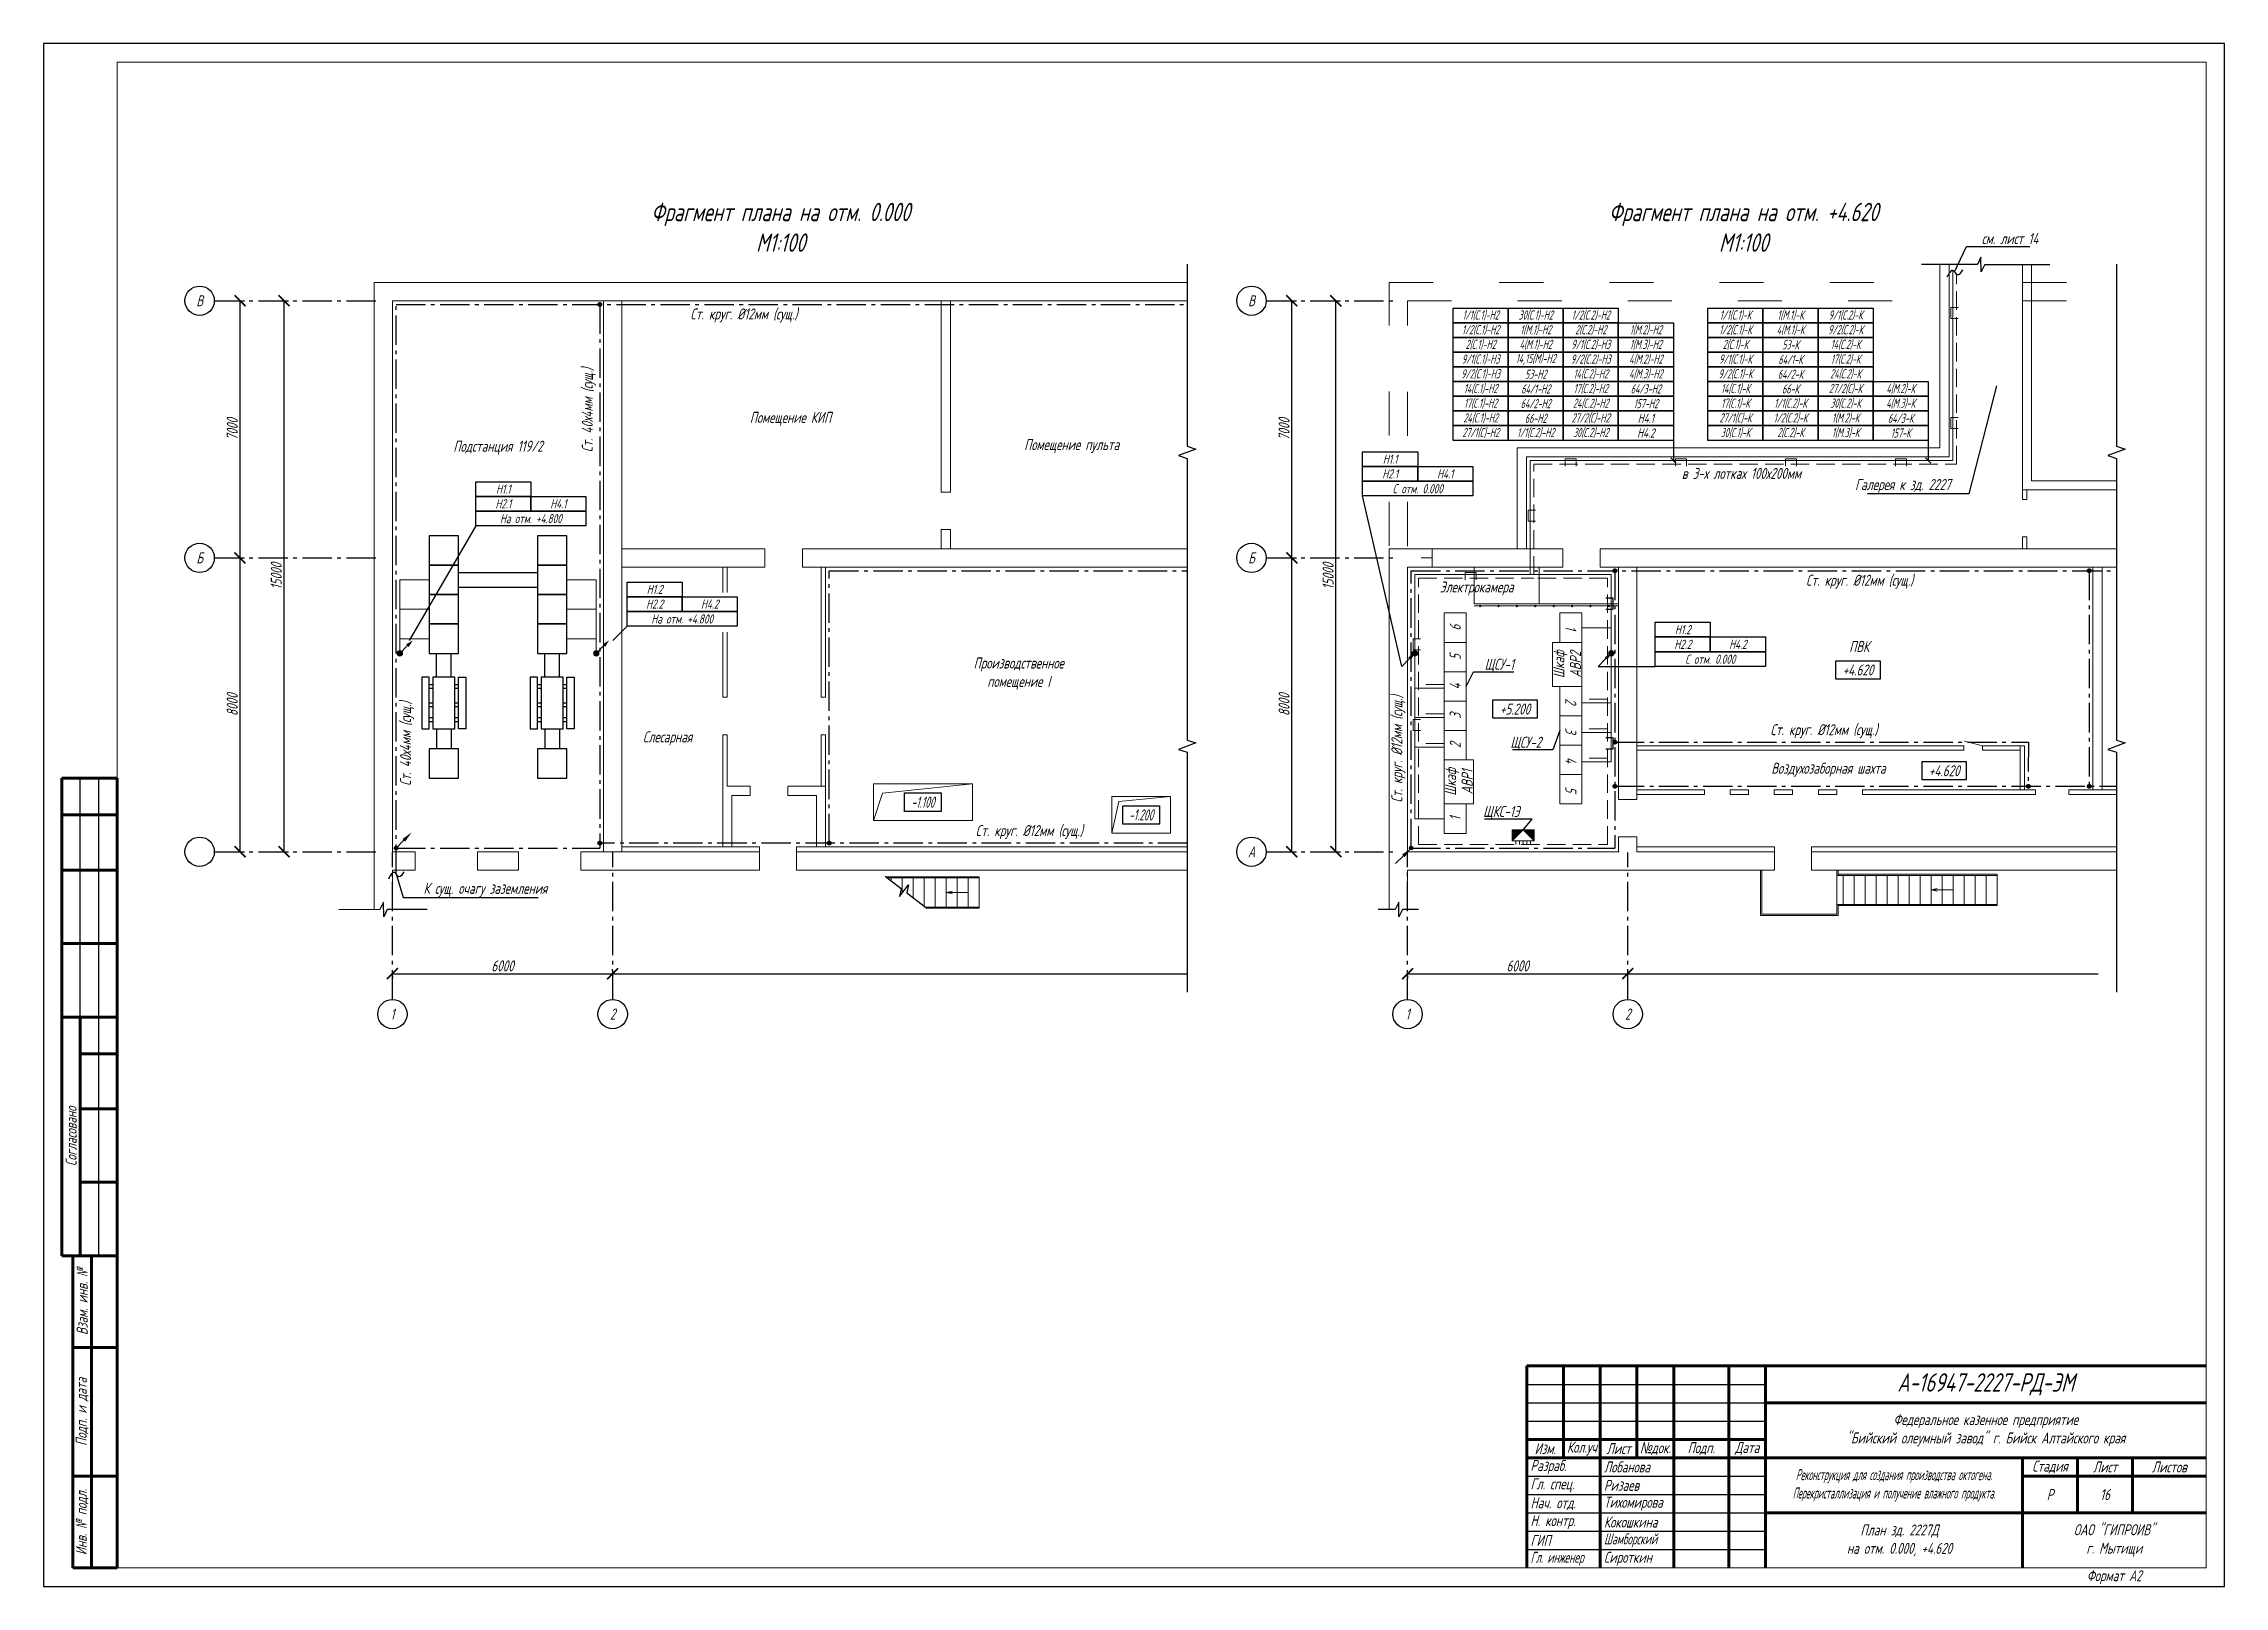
# Model space of a CAD drawing. Header units: millimetres. Extents: x -14296 to 10264, y -13087 to -5602.
# Drawn here: x -1041 to -447, y -13087 to -12667 of the extents above; entities that cross this region are included whole.
import ezdxf
from ezdxf import colors
from ezdxf.entities.mleader import LeaderData, LeaderLine
from ezdxf.math import Vec2, Vec3

# ---------------------------------------------------------------- set-up
doc = ezdxf.new("R2010")
doc.units = ezdxf.units.MM
for name, pattern in [('ACAD_ISO03W100', [30, 12, -18]), ('gost5', [7, 5, -2, 0]), ('gost6', [12, 8, -1.5, 1, -1.5])]:
    doc.linetypes.add(name, pattern=pattern)
doc.layers.get('Defpoints').update_dxf_attribs({"color": 33})
for name, color, linetype, lineweight in [('Заземление (Сущ)', 6, 'gost6', 25), ('КаБель контрольный (Вновь)', 142, 'gost5', 15), ('КаБель силовой (Вновь)', 1, 'Continuous', 15), ('Линия выноска', 137, 'Continuous', 25), ('Осевая', 4, 'gost6', 25), ('Размерная', 4, 'Continuous', 25), ('Рамка толстая', 7, 'Continuous', 15), ('Рамка тонкая', 5, 'Continuous', 25), ('Строительный', 251, 'Continuous', 13), ('Текст', 7, 'Continuous', 20), ('Штампы', 252, 'Continuous', 25), ('Щиты пульты (Вновь)', 5, 'Continuous', 15), ('Щиты пульты (Сущ)', 5, 'Continuous', 25)]:
    doc.layers.add(name, color=color, linetype=linetype, lineweight=lineweight)
doc.layers.add('Размеры', color=5, linetype='Continuous')
doc.styles.add('gost shx', font='gost.shx', dxfattribs={"oblique": 15})
doc.styles.add('Simplex', font='simplex.shx', dxfattribs={"width": 0.7, "oblique": 15})
doc.dimstyles.new('ISO-25', dxfattribs={"dimtxt": 3, "dimasz": 2.5, "dimexe": 1.25, "dimexo": 0.625, "dimtad": 1, "dimtxsty": 'gost shx', "dimcen": 2.5, "dimclrt": 2, "dimadec": 0, "dimazin": 0, "dimtfac": 1, "dimtmove": 0, "dimatfit": 3, "dimfxl": 1, "dimarcsym": 0})

msp = doc.modelspace()

# ---------------------------------------------------------------- texts
at = {"layer": 'Текст', "lineweight": 35, "char_height": 5, "attachment_point": 5, "style": 'Simplex'}
for s, insert, width in [('Фрагмент плана на отм. 0.000\\PМ1:100', (-839.96622, -12716.74064), 605.0897482), ('Фрагмент плана на отм. +4.620\\PМ1:100', (-577.67537, -12716.74064), 605.0897482), ('А-16947-2227-РД-ЭМ', (-511.71622, -13031.74064), 120)]:
    msp.add_mtext(s, dxfattribs=dict(at, insert=insert, width=width))
at = {"layer": 'Текст', "style": 'Simplex'}
for s, insert, char_height, width, attachment_point in [('В', (-998.21622, -12736.74064), 3, 10, 5), ('В', (-711.71622, -12736.74064), 3, 10, 5), ('{\\W0.6;1/1(С.1)-Н2}', (-649.3099, -12740.74064), 2.5, 15, 5), ('{\\W0.6;30(С.1)-Н2}', (-634.3099, -12740.74064), 2.5, 15, 5), ('{\\W0.6;1/2(С.2)-Н2}', (-619.3099, -12740.74064), 2.5, 15, 5), ('{\\W0.6;1/1(С.1)-К}', (-579.89919, -12740.74064), 2.5, 15, 5), ('{\\W0.6;1(М.1)-К}', (-564.89919, -12740.74064), 2.5, 15, 5), ('{\\W0.6;9/1(С.2)-К}', (-549.89919, -12740.74064), 2.5, 15, 5), ('{\\W0.6;1/2(С.1)-Н2}', (-649.3099, -12744.74064), 2.5, 15, 5), ('{\\W0.6;2(С.1)-Н2}', (-649.3099, -12748.74064), 2.5, 15, 5), ('{\\W0.6;4(М.1)-Н2}', (-634.3099, -12748.74064), 2.5, 15, 5), ('{\\W0.6;1(М.1)-Н2}', (-634.3099, -12744.74064), 2.5, 15, 5), ('{\\W0.6;9/1(С.2)-Н3}', (-619.3099, -12748.74064), 2.5, 15, 5), ('{\\W0.6;2(С.2)-Н2}', (-619.3099, -12744.74064), 2.5, 15, 5), ('{\\W0.6;1(М.3)-Н2}', (-604.3099, -12748.74064), 2.5, 15, 5), ('{\\W0.6;1(М.2)-Н2}', (-604.3099, -12744.74064), 2.5, 15, 5), ('{\\W0.6;1/2(С.1)-К}', (-579.89919, -12744.74064), 2.5, 15, 5), ('{\\W0.6;2(С.1)-К}', (-579.89919, -12748.74064), 2.5, 15, 5), ('{\\W0.6;4(М.1)-К}', (-564.89919, -12744.74064), 2.5, 15, 5), ('{\\W0.6;9/2(С.2)-К}', (-549.89919, -12744.74064), 2.5, 15, 5), ('{\\W0.6;14(С.2)-К}', (-549.89919, -12748.74064), 2.5, 15, 5), ('{\\W0.6;9/1(С.1)-Н3}', (-649.3099, -12752.74064), 2.5, 15, 5), ('{\\W0.6;14,15(М)-Н2}', (-634.3099, -12752.74064), 2.5, 15, 5), ('{\\W0.6;9/2(С.2)-Н3}', (-619.3099, -12752.74064), 2.5, 15, 5), ('{\\W0.6;4(М.2)-Н2}', (-604.3099, -12752.74064), 2.5, 15, 5), ('{\\W0.6;9/1(С.1)-К}', (-579.89919, -12752.74064), 2.5, 15, 5), ('{\\W0.6;64/1-К}', (-564.89919, -12752.74064), 2.5, 15, 5), ('{\\W0.6;53-К}', (-564.89919, -12748.74064), 2.5, 15, 5), ('{\\W0.6;17(С.2)-К}', (-549.89919, -12752.74064), 2.5, 15, 5), ('{\\W0.6;9/2(С.1)-Н3}', (-649.3099, -12756.74064), 2.5, 15, 5), ('{\\W0.6;14(С.1)-Н2}', (-649.3099, -12760.74064), 2.5, 15, 5), ('{\\W0.6;53-Н2}', (-634.3099, -12756.74064), 2.5, 15, 5), ('{\\W0.6;14(С.2)-Н2}', (-619.3099, -12756.74064), 2.5, 15, 5), ('{\\W0.6;17(С.2)-Н2}', (-619.3099, -12760.74064), 2.5, 15, 5), ('{\\W0.6;4(М.3)-Н2}', (-604.3099, -12756.74064), 2.5, 15, 5), ('{\\W0.6;9/2(С.1)-К}', (-579.89919, -12756.74064), 2.5, 15, 5), ('{\\W0.6;14(С.1)-К}', (-579.89919, -12760.74064), 2.5, 15, 5), ('{\\W0.6;64/2-К}', (-564.89919, -12756.74064), 2.5, 15, 5), ('{\\W0.6;27/2(С)-К}', (-549.89919, -12760.74064), 2.5, 15, 5), ('{\\W0.6;24(С.2)-К}', (-549.89919, -12756.74064), 2.5, 15, 5), ('{\\W0.6;4(М.2)-К}', (-534.89919, -12760.74064), 2.5, 15, 5), ('{\\W0.6;17(С.1)-Н2}', (-649.3099, -12764.74064), 2.5, 15, 5), ('{\\W0.6;64/2-Н2}', (-634.3099, -12764.74064), 2.5, 15, 5), ('{\\W0.6;64/1-Н2}', (-634.3099, -12760.74064), 2.5, 15, 5), ('{\\W0.6;24(С.2)-Н2}', (-619.3099, -12764.74064), 2.5, 15, 5), ('{\\W0.6;64/3-Н2}', (-604.3099, -12760.74064), 2.5, 15, 5), ('{\\W0.6;157-Н2}', (-604.3099, -12764.74064), 2.5, 15, 5), ('{\\W0.6;17(С.1)-К}', (-579.89919, -12764.74064), 2.5, 15, 5), ('{\\W0.6;1/1(С.2)-К}', (-564.89919, -12764.74064), 2.5, 15, 5), ('{\\W0.6;66-К}', (-564.89919, -12760.74064), 2.5, 15, 5), ('{\\W0.6;30(С.2)-К}', (-549.89919, -12764.74064), 2.5, 15, 5), ('{\\W0.6;4(М.3)-К}', (-534.89919, -12764.74064), 2.5, 15, 5), ('{\\W0.6;24(С.1)-Н2}', (-649.3099, -12768.74064), 2.5, 15, 5), ('{\\W0.6;66-Н2}', (-634.3099, -12768.74064), 2.5, 15, 5), ('{\\W0.6;27/2(С)-Н}2', (-619.3099, -12768.74064), 2.5, 15, 5), ('Н4.1', (-604.3099, -12768.74064), 2.5, 15, 5), ('{\\W0.6;27/1(С)-К}', (-579.89919, -12768.74064), 2.5, 15, 5), ('{\\W0.6;1/2(С.2)-К}', (-564.89919, -12768.74064), 2.5, 15, 5), ('{\\W0.6;1(М.2)-К}', (-549.89919, -12768.74064), 2.5, 15, 5), ('{\\W0.6;64/3-К}', (-534.89919, -12768.74064), 2.5, 15, 5), ('{\\Q15;\\W0.7;Подстанция 119/2}', (-916.95085, -12776.74064), 3, 34.4372976, 5), ('{\\Q15;\\W0.7;Помещение пульта}', (-760.69727, -12776.31515), 3, 34.4372976, 5), ('{\\W0.6;27/1(С)-Н2}', (-649.3099, -12772.74064), 2.5, 15, 5), ('{\\W0.6;1/1(С.2)-Н2}', (-634.3099, -12772.74064), 2.5, 15, 5), ('{\\W0.6;30(С.2)-Н2}', (-619.3099, -12772.74064), 2.5, 15, 5), ('Н4.2', (-604.3099, -12772.74064), 2.5, 15, 5), ('{\\W0.6;30(С.1)-К}', (-579.89919, -12772.74064), 2.5, 15, 5), ('{\\W0.6;2(С.2)-К}', (-564.89919, -12772.74064), 2.5, 15, 5), ('{\\W0.6;1(М.3)-К}', (-549.89919, -12772.74064), 2.5, 15, 5), ('{\\W0.6;157-К}', (-534.89919, -12772.74064), 2.5, 15, 5), ('Н2.1', (-673.94619, -12783.86506), 2.5, 15, 5), ('Н1.1', (-673.94619, -12779.86506), 2.5, 15, 5), ('Н4.1', (-658.94619, -12783.86506), 2.5, 15, 5), ('\\A1;в 3-х лотках 100х200мм', (-578.26306, -12783.74064), 3, 58.7087971, 5), ('Н1.1', (-915.51193, -12788.01061), 2.5, 15, 5), ('С отм. 0.000', (-666.44619, -12787.91391), 2.5, 30, 5), ('Н2.1', (-915.51193, -12792.01061), 2.5, 15, 5), ('Н4.1', (-900.51193, -12792.01061), 2.5, 15, 5), ('На отм. +4.800', (-908.01193, -12796.05946), 2.5, 30, 5), ('Б', (-998.21622, -12806.74064), 3, 10, 5), ('Б', (-711.71622, -12806.74064), 3, 10, 5), ('Н2.2', (-874.29411, -12819.31854), 2.5, 15, 5), ('Н1.2', (-874.29411, -12815.31854), 2.5, 15, 5), ('Н4.2', (-859.29411, -12819.31854), 2.5, 15, 5), ('Электрокамера', (-650.38956, -12815.06546), 3, 34.4372976, 5), ('На отм. +4.800', (-866.79411, -12823.36739), 2.5, 30, 5), ('Н2.2', (-594.2412, -12830.27618), 2.5, 15, 5), ('Н1.2', (-594.2412, -12826.27618), 2.5, 15, 5), ('Н4.2', (-579.2412, -12830.27618), 2.5, 15, 5), ('С отм. 0.000', (-586.7412, -12834.32503), 2.5, 30, 5), ('{\\W0.6;-1.100}', (-801.20486, -12873.24886), 3, 10, 5), ('{\\W0.6;-1.200}', (-741.77907, -12876.70993), 3, 10, 5), ('А', (-711.71622, -12886.74064), 3, 10, 5), ('1', (-945.71622, -12930.94064), 3, 10, 5), ('2', (-885.71622, -12930.94064), 3, 10, 5), ('1', (-669.21622, -12930.94064), 3, 10, 5), ('2', (-609.21622, -12930.94064), 3, 10, 5), ('Федеральное казенное предприятие\\P"Бийский олеумный завод" г. Бийск Алтайского края', (-511.71622, -13044.24064), 3, 120, 5), ('Изм.', (-631.71622, -13049.24064), 3, 10, 5), ('Кол.уч', (-621.71622, -13049.24064), 3, 10, 5), ('Лист', (-611.71622, -13049.24064), 3, 10, 5), ('{\\fArial|b0|i0|c204|p34;\\W0.7;№\\Fsimplex|c204;док.}', (-601.71622, -13049.24064), 3, 10, 5), ('Подп.', (-589.21622, -13049.24064), 3, 15, 5), ('{\\W0.7;Дата}', (-576.71622, -13049.24064), 3, 10, 5), ('Разраб.', (-635.71622, -13054.24064), 3, 18, 4), ('Лобанова', (-615.71622, -13054.24064), 3, 18, 4), ('{\\W0.5;Реконструкция для создания производства октогена.\\PПерекристаллизация и получение влажного продукта.}', (-536.71622, -13059.24064), 3, 70, 5), ('{\\W0.7;Стадия}', (-494.21622, -13054.24064), 3, 15, 5), ('Лист', (-479.21622, -13054.24064), 3, 15, 5), ('Листов', (-461.71622, -13054.24064), 3, 20, 5), ('Гл. спец.', (-635.71622, -13059.24064), 3, 18, 4), ('Ризаев', (-615.71622, -13059.24064), 3, 18, 4), ('Р', (-494.21622, -13061.74064), 3, 15, 5), ('16', (-479.21622, -13061.74064), 3, 15, 5), ('Нач. отд.', (-635.71622, -13064.24064), 3, 18, 4), ('Н. контр.', (-635.71622, -13069.24064), 3, 19, 4), ('Кокошкина', (-615.71622, -13069.24064), 3, 18, 4), ('Тихомирова', (-615.71622, -13064.24064), 3, 18, 4), ('ГИП', (-635.71622, -13074.24064), 3, 18, 4), ('{\\W0.6;Шамборский}', (-615.71622, -13074.24064), 3, 18, 4), ('\\pl3;План зд. 2227Д \\Pна отм. 0.000, +4.620', (-536.71622, -13074.24064), 3, 70, 5), ('{\\C2;ОАО "ГИПРОИВ"\\Pг. Мытищи}', (-476.71622, -13074.24064), 3, 50, 5), ('{\\W0.6;Гл. инженер}', (-635.71622, -13079.24064), 3, 18, 4), ('Сироткин', (-615.71622, -13079.24064), 3, 18, 4), ('Формат А2', (-476.71622, -13084.24064), 3, 50, 5)]:
    msp.add_mtext(s, dxfattribs=dict(at, insert=insert, char_height=char_height, width=width, attachment_point=attachment_point))
at = {"layer": 'Текст', "lineweight": 20, "char_height": 3, "attachment_point": 5, "style": 'Simplex'}
for s, insert, width in [('Ст. круг. %%C12мм (сущ.)', (-849.9755, -12740.74064), 45.5277475), ('Помещение КИП', (-837.28159, -12768.9067), 34.4372976), ('Ст. круг. %%C12мм (сущ.)', (-546.08415, -12813.24064), 45.5277475), ('ПВК', (-546.1912, -12830.89195), 34.4372976), ('+4.620', (-546.51884, -12837.26069), 12), ('+5.200', (-639.93708, -12847.89604), 12), ('Слесарная', (-870.78098, -12855.88825), 34.4372976), ('Ст. круг. %%C12мм (сущ.)', (-555.78944, -12853.92119), 39.4372976), ('Воздухозаборная шахта', (-554.56591, -12864.42196), 77.1109027), ('+4.620', (-523.04079, -12864.69058), 12), ('Ст. круг. %%C12мм (сущ.)', (-772.24008, -12881.3948), 39.4372976)]:
    msp.add_mtext(s, dxfattribs=dict(at, insert=insert, width=width))
at = {"layer": 'Текст', "lineweight": 20, "char_height": 3, "attachment_point": 5, "rotation": 90, "style": 'Simplex'}
for s, insert, width in [('Ст. 40х4мм (сущ.)', (-892.21622, -12766.49504), 34.4372976), ('Ст. 40х4мм (сущ.)', (-941.71622, -12857.33624), 34.4372976), ('Ст. круг. %%C12мм (сущ.)', (-671.71622, -12858.76988), 41.4372976)]:
    msp.add_mtext(s, dxfattribs=dict(at, insert=insert, width=width))
at = {"layer": 'Текст', "char_height": 3, "width": 8, "attachment_point": 5, "style": 'Simplex'}
for s, insert, rotation in [('\\A1;6', (-656.21622, -12825.74064), 90), ('\\A1;1', (-624.71622, -12825.74064), 270), ('\\A1;5', (-656.21622, -12833.74064), 90), ('\\A1;4', (-656.21622, -12841.74064), 90), ('\\A1;2', (-624.71622, -12845.74064), 270), ('\\A1;3', (-656.21622, -12849.74064), 90), ('\\A1;3', (-624.71622, -12853.74064), 270), ('\\A1;2', (-656.21622, -12857.74064), 90), ('\\A1;4', (-624.71622, -12861.74064), 270), ('\\A1;5', (-624.71622, -12869.74064), 270), ('\\A1;1', (-656.21622, -12877.74064), 90)]:
    msp.add_mtext(s, dxfattribs=dict(at, insert=insert, rotation=rotation))
at = {"layer": 'Текст', "char_height": 3, "width": 12, "attachment_point": 5, "rotation": 90, "line_spacing_factor": 0.9, "style": 'Simplex'}
for s, insert in [('\\A1;Шкаф\\PАВР2', (-625.71622, -12835.74064)), ('\\A1;Шкаф\\PАВР1', (-655.21622, -12867.74064))]:
    msp.add_mtext(s, dxfattribs=dict(at, insert=insert))

# ---------------------------------------------------------------- blocks, each defined once
blk = doc.blocks.new('_ArchTick')
at = {"color": 0, "const_width": 0.15}
blk.add_lwpolyline([(-0.5, -0.5), (0.5, 0.5)], dxfattribs=at)
blk = doc.blocks.new('*D930')
at = {"layer": 'Defpoints', "color": 0, "lineweight": 15, "transparency": 16777216}
for p in [(-669.22, -12919.94), (-609.22, -12919.94), (-609.22, -12919.94)]:
    blk.add_point(p, dxfattribs=at)
at = {"layer": 'Размерная', "color": 0, "lineweight": -2, "transparency": 16777216}
for p, q in [((-609.22, -12919.32), (-609.22, -12918.69)), ((-669.22, -12919.94), (-609.22, -12919.94)), ((-669.22, -12920.57), (-669.22, -12921.19))]:
    blk.add_line(p, q, dxfattribs=at)
at = {"layer": 'Размерная', "color": 0, "lineweight": -2, "transparency": 16777216, "xscale": 3, "yscale": 3, "zscale": 3, "rotation": 180}
blk.add_blockref('_ArchTick', (-669.22, -12919.94), dxfattribs=at)
at = {"layer": 'Размерная', "color": 0, "lineweight": -2, "transparency": 16777216, "xscale": 3, "yscale": 3, "zscale": 3}
blk.add_blockref('_ArchTick', (-609.22, -12919.94), dxfattribs=at)
at = {"layer": 'Размерная', "color": 2, "transparency": 16777216, "insert": (-639.22, -12917.82), "char_height": 3, "attachment_point": 5, "style": 'Simplex'}
blk.add_mtext('6000', dxfattribs=at)
blk = doc.blocks.new('*D931')
at = {"layer": 'Defpoints', "color": 0, "lineweight": 15, "transparency": 16777216}
for p in [(-700.72, -12806.74), (-700.72, -12806.74), (-700.72, -12886.74)]:
    blk.add_point(p, dxfattribs=at)
at = {"layer": 'Размерная', "color": 0, "lineweight": -2, "transparency": 16777216}
for p, q in [((-700.72, -12886.74), (-700.72, -12806.74)), ((-700.09, -12806.74), (-699.47, -12806.74)), ((-700.09, -12886.74), (-699.47, -12886.74))]:
    blk.add_line(p, q, dxfattribs=at)
at = {"layer": 'Размерная', "color": 0, "lineweight": -2, "transparency": 16777216, "xscale": 3, "yscale": 3, "zscale": 3}
for p, rotation in [((-700.72, -12806.74), 90), ((-700.72, -12886.74), 270)]:
    blk.add_blockref('_ArchTick', p, dxfattribs=dict(at, rotation=rotation))
at = {"layer": 'Размерная', "color": 2, "transparency": 16777216, "insert": (-702.84, -12846.74), "char_height": 3, "attachment_point": 5, "rotation": 90, "style": 'Simplex'}
blk.add_mtext('8000', dxfattribs=at)
blk = doc.blocks.new('*D932')
at = {"layer": 'Defpoints', "color": 0, "lineweight": 15, "transparency": 16777216}
for p in [(-700.72, -12736.74), (-700.72, -12736.74), (-700.72, -12806.74)]:
    blk.add_point(p, dxfattribs=at)
at = {"layer": 'Размерная', "color": 0, "lineweight": -2, "transparency": 16777216}
for p, q in [((-700.72, -12806.74), (-700.72, -12736.74)), ((-700.09, -12736.74), (-699.47, -12736.74)), ((-700.09, -12806.74), (-699.47, -12806.74))]:
    blk.add_line(p, q, dxfattribs=at)
at = {"layer": 'Размерная', "color": 0, "lineweight": -2, "transparency": 16777216, "xscale": 3, "yscale": 3, "zscale": 3}
for p, rotation in [((-700.72, -12736.74), 90), ((-700.72, -12806.74), 270)]:
    blk.add_blockref('_ArchTick', p, dxfattribs=dict(at, rotation=rotation))
at = {"layer": 'Размерная', "color": 2, "transparency": 16777216, "insert": (-702.84, -12771.74), "char_height": 3, "attachment_point": 5, "rotation": 90, "style": 'Simplex'}
blk.add_mtext('7000', dxfattribs=at)
blk = doc.blocks.new('_None')
blk = doc.blocks.new('*D933')
at = {"layer": 'Defpoints', "color": 0, "lineweight": 15, "transparency": 16777216}
for p in [(-688.72, -12736.74), (-688.72, -12736.74), (-688.72, -12886.74)]:
    blk.add_point(p, dxfattribs=at)
at = {"layer": 'Размерная', "color": 0, "lineweight": -2, "transparency": 16777216}
for p, q in [((-688.72, -12886.74), (-688.72, -12736.74)), ((-688.09, -12736.74), (-687.47, -12736.74)), ((-688.09, -12886.74), (-687.47, -12886.74))]:
    blk.add_line(p, q, dxfattribs=at)
at = {"layer": 'Размерная', "color": 0, "lineweight": -2, "transparency": 16777216, "xscale": 3, "yscale": 3, "zscale": 3}
for p, rotation in [((-688.72, -12736.74), 90), ((-688.72, -12886.74), 270)]:
    blk.add_blockref('_ArchTick', p, dxfattribs=dict(at, rotation=rotation))
at = {"layer": 'Размерная', "color": 2, "transparency": 16777216, "insert": (-690.84, -12811.74), "char_height": 3, "attachment_point": 5, "rotation": 90, "style": 'Simplex'}
blk.add_mtext('15000', dxfattribs=at)
blk = doc.blocks.new('*D934')
at = {"layer": 'Defpoints', "color": 0, "lineweight": 15, "transparency": 16777216}
for p in [(-987.22, -12806.74), (-987.22, -12806.74), (-987.22, -12886.74)]:
    blk.add_point(p, dxfattribs=at)
at = {"layer": 'Размерная', "color": 0, "lineweight": -2, "transparency": 16777216}
for p, q in [((-987.22, -12886.74), (-987.22, -12806.74)), ((-986.59, -12806.74), (-985.97, -12806.74)), ((-986.59, -12886.74), (-985.97, -12886.74))]:
    blk.add_line(p, q, dxfattribs=at)
at = {"layer": 'Размерная', "color": 0, "lineweight": -2, "transparency": 16777216, "xscale": 3, "yscale": 3, "zscale": 3}
for p, rotation in [((-987.22, -12806.74), 90), ((-987.22, -12886.74), 270)]:
    blk.add_blockref('_ArchTick', p, dxfattribs=dict(at, rotation=rotation))
at = {"layer": 'Размерная', "color": 2, "transparency": 16777216, "insert": (-989.34, -12846.74), "char_height": 3, "attachment_point": 5, "rotation": 90, "style": 'Simplex'}
blk.add_mtext('8000', dxfattribs=at)
blk = doc.blocks.new('*D935')
at = {"layer": 'Defpoints', "color": 0, "lineweight": 15, "transparency": 16777216}
for p in [(-987.22, -12736.74), (-987.22, -12736.74), (-987.22, -12806.74)]:
    blk.add_point(p, dxfattribs=at)
at = {"layer": 'Размерная', "color": 0, "lineweight": -2, "transparency": 16777216}
for p, q in [((-987.22, -12806.74), (-987.22, -12736.74)), ((-986.59, -12736.74), (-985.97, -12736.74)), ((-986.59, -12806.74), (-985.97, -12806.74))]:
    blk.add_line(p, q, dxfattribs=at)
at = {"layer": 'Размерная', "color": 0, "lineweight": -2, "transparency": 16777216, "xscale": 3, "yscale": 3, "zscale": 3}
for p, rotation in [((-987.22, -12736.74), 90), ((-987.22, -12806.74), 270)]:
    blk.add_blockref('_ArchTick', p, dxfattribs=dict(at, rotation=rotation))
at = {"layer": 'Размерная', "color": 2, "transparency": 16777216, "insert": (-989.34, -12771.74), "char_height": 3, "attachment_point": 5, "rotation": 90, "style": 'Simplex'}
blk.add_mtext('7000', dxfattribs=at)
blk = doc.blocks.new('*D936')
at = {"layer": 'Defpoints', "color": 0, "lineweight": 15, "transparency": 16777216}
for p in [(-975.22, -12736.74), (-975.22, -12736.74), (-975.22, -12886.74)]:
    blk.add_point(p, dxfattribs=at)
at = {"layer": 'Размерная', "color": 0, "lineweight": -2, "transparency": 16777216}
for p, q in [((-975.22, -12886.74), (-975.22, -12736.74)), ((-974.59, -12736.74), (-973.97, -12736.74)), ((-974.59, -12886.74), (-973.97, -12886.74))]:
    blk.add_line(p, q, dxfattribs=at)
at = {"layer": 'Размерная', "color": 0, "lineweight": -2, "transparency": 16777216, "xscale": 3, "yscale": 3, "zscale": 3}
for p, rotation in [((-975.22, -12736.74), 90), ((-975.22, -12886.74), 270)]:
    blk.add_blockref('_ArchTick', p, dxfattribs=dict(at, rotation=rotation))
at = {"layer": 'Размерная', "color": 2, "transparency": 16777216, "insert": (-977.34, -12811.74), "char_height": 3, "attachment_point": 5, "rotation": 90, "style": 'Simplex'}
blk.add_mtext('15000', dxfattribs=at)
blk = doc.blocks.new('*D937')
at = {"layer": 'Defpoints', "color": 0, "lineweight": 15, "transparency": 16777216}
for p in [(-945.72, -12919.94), (-885.72, -12919.94), (-885.72, -12919.94)]:
    blk.add_point(p, dxfattribs=at)
at = {"layer": 'Размерная', "color": 0, "lineweight": -2, "transparency": 16777216}
for p, q in [((-885.72, -12919.32), (-885.72, -12918.69)), ((-945.72, -12919.94), (-885.72, -12919.94)), ((-945.72, -12920.57), (-945.72, -12921.19))]:
    blk.add_line(p, q, dxfattribs=at)
at = {"layer": 'Размерная', "color": 0, "lineweight": -2, "transparency": 16777216, "xscale": 3, "yscale": 3, "zscale": 3, "rotation": 180}
blk.add_blockref('_ArchTick', (-945.72, -12919.94), dxfattribs=at)
at = {"layer": 'Размерная', "color": 0, "lineweight": -2, "transparency": 16777216, "xscale": 3, "yscale": 3, "zscale": 3}
blk.add_blockref('_ArchTick', (-885.72, -12919.94), dxfattribs=at)
at = {"layer": 'Размерная', "color": 2, "transparency": 16777216, "insert": (-915.72, -12917.82), "char_height": 3, "attachment_point": 5, "style": 'Simplex'}
blk.add_mtext('6000', dxfattribs=at)
blk = doc.blocks.new('A$C0CDB385D')
at = {"layer": 'Рамка толстая'}
for p, q in [((20, 415), (20, 5)), ((589, 415), (20, 415)), ((589, 5), (589, 415)), ((20, 5), (589, 5))]:
    blk.add_line(p, q, dxfattribs=at)
at = {"layer": 'Рамка тонкая'}
for p, q in [((0, 420), (0, 0)), ((594, 420), (0, 420)), ((594, 0), (594, 420)), ((0, 0), (594, 0))]:
    blk.add_line(p, q, dxfattribs=at)
blk = doc.blocks.new('A$C4BB167BF')
at = {"layer": 'Щиты пульты (Вновь)'}
h = blk.add_hatch(color=256, dxfattribs=at)
h.paths.add_polyline_path([(0, 3), (0, 0), (3, 3)])
h.paths.add_polyline_path([(6, 3), (3, 3), (6, 0)])
for p, q in [((0, 3), (0, 0)), ((6, 3), (0, 3)), ((0, 0), (3, 3)), ((3, 3), (6, 0)), ((6, 0), (6, 3)), ((0, 0), (6, 0))]:
    blk.add_line(p, q, dxfattribs=at)
blk = doc.blocks.new('A$C3AA055A1')
at = {"layer": 'Текст', "lineweight": 20, "insert": (15.19, 4.21), "char_height": 3, "width": 34.4373, "attachment_point": 5, "style": 'Simplex'}
blk.add_mtext('Производственное помещение I', dxfattribs=at)
blk = doc.blocks.new('*T1026')
at = {"layer": 'Штампы', "color": 0, "linetype": 'ByBlock', "lineweight": 60, "transparency": 16777216}
for p, q in [((0, 0), (0, 130)), ((0, 130), (15, 130)), ((15, 0), (15, 130)), ((0, 120), (15, 120)), ((0, 105), (15, 105)), ((0, 85), (15, 85)), ((0, 65), (15, 65)), ((5, 0), (5, 65)), ((5, 55), (15, 55)), ((5, 40), (15, 40)), ((5, 20), (15, 20)), ((0, 0), (15, 0))]:
    blk.add_line(p, q, dxfattribs=at)
at = {"layer": 'Штампы', "color": 5, "linetype": 'ByBlock', "lineweight": 25, "transparency": 16777216}
for p, q in [((5, 65), (5, 130)), ((10, 0), (10, 130))]:
    blk.add_line(p, q, dxfattribs=at)
at = {"layer": 'Штампы', "color": 2, "transparency": 16777216, "insert": (2.5, 32.5), "char_height": 3, "width": 61, "attachment_point": 5, "rotation": 90, "style": 'Simplex'}
blk.add_mtext('Согласовано', dxfattribs=at)
blk = doc.blocks.new('*T1027')
at = {"layer": 'Штампы', "color": 0, "linetype": 'ByBlock', "lineweight": 60, "transparency": 16777216}
for p, q in [((0, 0), (0, 85)), ((0, 85), (12, 85)), ((5, 0), (5, 85)), ((12, 0), (12, 85)), ((0, 60), (12, 60)), ((0, 25), (12, 25)), ((0, 0), (12, 0))]:
    blk.add_line(p, q, dxfattribs=at)
at = {"layer": 'Штампы', "color": 2, "transparency": 16777216, "char_height": 3, "attachment_point": 5, "rotation": 90, "style": 'Simplex'}
for s, insert, width in [('Взам. инв. {\\Fgost|c204;№}', (2.5, 72.5), 25), ('Подп. и дата', (2.5, 42.5), 35), ('Инв. {\\Fgost|c204;№} подл.', (2.5, 12.5), 25)]:
    blk.add_mtext(s, dxfattribs=dict(at, insert=insert, width=width))

# ---------------------------------------------------------------- dimensions: what is measured, and where the dimension line sits
at = {"layer": 'Размерная'}
for base, p1, p2, picture, middle in [((-987.21622, -12736.74064), (-987.21622, -12806.74064), (-987.21622, -12736.74064), '*D935', (-989.34122, -12771.74064)), ((-975.21622, -12736.74064), (-975.21622, -12886.74064), (-975.21622, -12736.74064), '*D936', (-977.34122, -12811.74064)), ((-700.71622, -12736.74064), (-700.71622, -12806.74064), (-700.71622, -12736.74064), '*D932', (-702.84122, -12771.74064)), ((-688.71622, -12736.74064), (-688.71622, -12886.74064), (-688.71622, -12736.74064), '*D933', (-690.84122, -12811.74064)), ((-987.21622, -12806.74064), (-987.21622, -12886.74064), (-987.21622, -12806.74064), '*D934', (-989.34122, -12846.74064)), ((-700.71622, -12806.74064), (-700.71622, -12886.74064), (-700.71622, -12806.74064), '*D931', (-702.84122, -12846.74064))]:
    dim = msp.add_linear_dim(base=base, p1=p1, p2=p2, angle=90, dimstyle='ISO-25', override={"dimtxt": 3, "dimasz": 3, "dimlfac": 100, "dimrnd": 500, "dimtxsty": 'Simplex', "dimblk1": 'ArchTick', "dimblk2": 'ArchTick', "dimsah": 1}, dxfattribs=at)
    dim.commit()
    dim.dimension.update_dxf_attribs({"geometry": picture, "text_midpoint": middle})
for base, p1, p2, picture, middle in [((-885.71622, -12919.94064), (-945.71622, -12919.94064), (-885.71622, -12919.94064), '*D937', (-915.71622, -12917.81564)), ((-609.21622, -12919.94064), (-669.21622, -12919.94064), (-609.21622, -12919.94064), '*D930', (-639.21622, -12917.81564))]:
    dim = msp.add_linear_dim(base=base, p1=p1, p2=p2, dimstyle='ISO-25', override={"dimtxt": 3, "dimasz": 3, "dimlfac": 100, "dimrnd": 10, "dimtxsty": 'Simplex', "dimblk1": 'ArchTick', "dimblk2": 'ArchTick', "dimsah": 1}, dxfattribs=at)
    dim.commit()
    dim.dimension.update_dxf_attribs({"geometry": picture, "text_midpoint": middle})

# ---------------------------------------------------------------- hatches: boundary and pattern name
at = {"layer": 'Заземление (Сущ)', "lineweight": 30}
for points in [[(-888.71622, -12737.74064, 1), (-889.71622, -12737.74064, 1)], [(-612.21622, -12810.24064, 1), (-613.21622, -12810.24064, 1)], [(-483.01616, -12810.24064, 1), (-484.01616, -12810.24064, 1)], [(-612.21622, -12856.92119, 1), (-613.21622, -12856.92119, 1)], [(-612.21622, -12868.92538, 1), (-613.21622, -12868.92538, 1)], [(-499.61743, -12868.92538, 1), (-500.61743, -12868.92538, 1)], [(-483.01616, -12868.92538, 1), (-484.01616, -12868.92538, 1)], [(-888.71622, -12884.3948, 1), (-889.71622, -12884.3948, 1)], [(-826.21622, -12884.3948, 1), (-827.21622, -12884.3948, 1)]]:
    msp.add_hatch(color=256, dxfattribs=at).paths.add_polyline_path(points)
at = {"layer": 'Заземление (Сущ)', "linetype": 'ByBlock'}
for points in [[(-944.21622, -12885.74064, 1), (-945.21622, -12885.74064, 1)], [(-667.71622, -12885.74064, 1), (-668.71622, -12885.74064, 1)]]:
    msp.add_hatch(color=256, dxfattribs=at).paths.add_polyline_path(points)
at = {"layer": 'КаБель силовой (Вновь)'}
for points in [[(-944.44124, -12832.72565, 1), (-942.94124, -12832.72565, 1)], [(-890.94124, -12832.72565, 1), (-889.44124, -12832.72565, 1)], [(-667.96622, -12832.72565, 1), (-666.46622, -12832.72565, 1)], [(-614.46622, -12832.72565, 1), (-612.96622, -12832.72565, 1)]]:
    msp.add_hatch(color=256, dxfattribs=at).paths.add_polyline_path(points)

# ---------------------------------------------------------------- linework, layer by layer
for points in [[(-518.08548, -12728.35726), (-519.42599, -12729.69777), (-520.56579, -12728.55796), (-522.31588, -12730.30805)], [(-942.58548, -12892.21637), (-943.92599, -12893.55687), (-945.06579, -12892.41707), (-946.81588, -12894.16716)]]:
    msp.add_spline(points, degree=3)
at = {"layer": 'Заземление (Сущ)'}
for p, q in [((-944.71622, -12892.74064), (-944.71622, -12737.74064)), ((-944.71622, -12737.74064), (-729.21622, -12737.74064)), ((-889.21622, -12737.74064), (-889.21622, -12885.74064)), ((-826.71622, -12884.3948), (-826.71622, -12810.24064)), ((-826.71622, -12810.24064), (-729.21622, -12810.24064)), ((-668.21622, -12885.74064), (-668.21622, -12810.24064)), ((-668.21622, -12810.24064), (-476.13453, -12810.24064)), ((-612.71622, -12810.24064), (-612.71622, -12885.74064)), ((-483.51616, -12810.24064), (-483.51616, -12868.92538)), ((-612.71622, -12856.92119), (-500.11622, -12856.92119)), ((-500.11622, -12856.92119), (-500.11743, -12868.92538)), ((-612.71622, -12868.92538), (-476.13453, -12868.92538)), ((-944.71622, -12885.74064), (-889.21622, -12885.74064)), ((-729.21622, -12884.3948), (-889.21622, -12884.3948)), ((-668.21622, -12885.74064), (-612.71622, -12885.74064))]:
    msp.add_line(p, q, dxfattribs=at)
at = {"layer": 'Заземление (Сущ)', "linetype": 'ByBlock'}
for p, q in [((-942.5949, -12883.61932), (-944.71622, -12885.74064)), ((-670.33754, -12887.86196), (-672.45886, -12889.98328))]:
    msp.add_line(p, q, dxfattribs=at)
at = {"layer": 'Заземление (Сущ)', "lineweight": 30}
for centre in [(-889.21622, -12737.74064), (-612.71622, -12810.24064), (-483.51616, -12810.24064), (-612.71622, -12856.92119), (-612.71622, -12868.92538), (-500.11743, -12868.92538), (-483.51616, -12868.92538), (-889.21622, -12884.3948), (-826.71622, -12884.3948)]:
    msp.add_circle(centre, 0.5, dxfattribs=at)
at = {"layer": 'Заземление (Сущ)', "linetype": 'ByBlock'}
for centre in [(-944.71622, -12885.74064), (-668.21622, -12885.74064)]:
    msp.add_circle(centre, 0.5, dxfattribs=at)
for points in [[(-942.24135, -12883.97288), (-942.94845, -12883.26577), (-940.47358, -12881.498)], [(-669.98399, -12888.21552), (-670.69109, -12887.50841), (-668.21622, -12885.74064)]]:
    msp.add_solid(points, dxfattribs=at)
at = {"layer": 'КаБель контрольный (Вновь)'}
for p, q in [((-519.71622, -12781.24064), (-519.71622, -12729.48723)), ((-634.8099, -12811.24064), (-634.8099, -12781.24064)), ((-634.8099, -12781.24064), (-519.71622, -12781.24064)), ((-666.21622, -12884.74064), (-666.21622, -12812.24064)), ((-666.21622, -12812.24064), (-634.8099, -12812.24064)), ((-614.71622, -12812.24064), (-634.8099, -12812.24064)), ((-614.71622, -12884.74064), (-614.71622, -12812.24064)), ((-659.21622, -12841.24064), (-666.21622, -12841.24064)), ((-614.71622, -12845.24064), (-621.71622, -12845.24064)), ((-659.21622, -12849.24064), (-666.21622, -12849.24064)), ((-614.71622, -12853.24064), (-621.71622, -12853.24064)), ((-659.21622, -12857.24064), (-666.21622, -12857.24064)), ((-614.71622, -12861.24064), (-621.71622, -12861.24064)), ((-639.71622, -12883.74064), (-639.71622, -12884.74064)), ((-638.71622, -12883.74064), (-638.71622, -12884.74064)), ((-637.71622, -12883.74064), (-637.71622, -12884.74064)), ((-636.71622, -12883.74064), (-636.71622, -12884.74064)), ((-635.71622, -12883.74064), (-635.71622, -12884.74064)), ((-666.21622, -12884.74064), (-614.71622, -12884.74064))]:
    msp.add_line(p, q, dxfattribs=at)
at = {"layer": 'КаБель силовой (Вновь)'}
for p, q in [((-520.71622, -12780.24064), (-520.71622, -12728.50309)), ((-635.8099, -12811.24064), (-635.8099, -12780.24064)), ((-635.8099, -12780.24064), (-520.71622, -12780.24064)), ((-667.21622, -12877.74064), (-667.21622, -12811.24064)), ((-667.21622, -12811.24064), (-635.8099, -12811.24064)), ((-613.71622, -12811.24064), (-635.8099, -12811.24064)), ((-613.71622, -12811.24064), (-613.71622, -12862.24064)), ((-935.71622, -12812.74064), (-943.71622, -12812.74064)), ((-943.71622, -12812.74064), (-943.71622, -12832.74064)), ((-898.21622, -12812.74064), (-890.21622, -12812.74064)), ((-890.21622, -12812.74064), (-890.21622, -12832.74064)), ((-935.71622, -12820.74064), (-943.71622, -12820.74064)), ((-898.21622, -12820.74064), (-890.21622, -12820.74064)), ((-935.71622, -12828.74064), (-943.71622, -12828.74064)), ((-898.21622, -12828.74064), (-890.21622, -12828.74064)), ((-621.71622, -12825.74064), (-613.71622, -12825.74064)), ((-941.5949, -12830.61932), (-943.71622, -12832.74064)), ((-888.0949, -12830.61932), (-890.21622, -12832.74064)), ((-668.65541, -12834.15486), (-670.77673, -12836.27618)), ((-615.15541, -12834.15486), (-617.27673, -12836.27618)), ((-659.21622, -12842.24064), (-667.21622, -12842.24064)), ((-613.71622, -12846.24064), (-621.71622, -12846.24064)), ((-659.21622, -12850.24064), (-667.21622, -12850.24064)), ((-659.21622, -12858.24064), (-667.21622, -12858.24064)), ((-613.71622, -12854.24064), (-621.71622, -12854.24064)), ((-613.71622, -12862.24064), (-621.71622, -12862.24064)), ((-667.21622, -12877.74064), (-659.21622, -12877.74064))]:
    msp.add_line(p, q, dxfattribs=at)
at = {"layer": 'КаБель силовой (Вновь)', "color": 5}
for p, q in [((-519.21622, -12738.56109), (-521.21622, -12738.56109)), ((-521.21622, -12738.56109), (-521.21622, -12741.56109)), ((-521.21622, -12741.56109), (-519.21622, -12741.56109)), ((-519.21622, -12768.56109), (-521.21622, -12768.56109)), ((-521.21622, -12768.56109), (-521.21622, -12771.56109)), ((-521.21622, -12771.56109), (-519.21622, -12771.56109)), ((-623.26306, -12779.74064), (-626.26306, -12779.74064)), ((-626.26306, -12779.74064), (-626.26306, -12781.74064)), ((-623.26306, -12781.74064), (-623.26306, -12779.74064)), ((-593.26306, -12779.74064), (-596.26306, -12779.74064)), ((-596.26306, -12779.74064), (-596.26306, -12781.74064)), ((-593.26306, -12781.74064), (-593.26306, -12779.74064)), ((-563.26306, -12779.74064), (-566.26306, -12779.74064)), ((-566.26306, -12779.74064), (-566.26306, -12781.74064)), ((-563.26306, -12781.74064), (-563.26306, -12779.74064)), ((-533.26306, -12779.74064), (-536.26306, -12779.74064)), ((-536.26306, -12779.74064), (-536.26306, -12781.74064)), ((-533.26306, -12781.74064), (-533.26306, -12779.74064)), ((-634.3099, -12793.74064), (-636.3099, -12793.74064)), ((-636.3099, -12793.74064), (-636.3099, -12796.74064)), ((-636.3099, -12796.74064), (-634.3099, -12796.74064)), ((-650.51306, -12810.74064), (-653.51306, -12810.74064)), ((-653.51306, -12810.74064), (-653.51306, -12812.74064)), ((-650.51306, -12812.74064), (-650.51306, -12810.74064)), ((-665.71622, -12828.74064), (-667.71622, -12828.74064)), ((-667.71622, -12828.74064), (-667.71622, -12831.74064)), ((-667.71622, -12831.74064), (-665.71622, -12831.74064)), ((-665.71622, -12850.74064), (-667.71622, -12850.74064)), ((-667.71622, -12850.74064), (-667.71622, -12853.74064)), ((-667.71622, -12853.74064), (-665.71622, -12853.74064))]:
    msp.add_line(p, q, dxfattribs=at)
at = {"layer": 'КаБель силовой (Вновь)'}
for centre in [(-943.69124, -12832.72565), (-890.19124, -12832.72565), (-667.21622, -12832.72565), (-613.71622, -12832.72565)]:
    msp.add_circle(centre, 0.75, dxfattribs=at)
for points in [[(-941.94845, -12830.26577), (-941.24135, -12830.97288), (-940.18069, -12829.20511)], [(-888.44845, -12830.26577), (-887.74135, -12830.97288), (-886.68069, -12829.20511)], [(-669.00897, -12833.8013), (-668.30186, -12834.50841), (-667.2412, -12832.74064)], [(-615.50897, -12833.8013), (-614.80186, -12834.50841), (-613.7412, -12832.74064)]]:
    msp.add_solid(points, dxfattribs=at)
at = {"layer": 'Линия выноска'}
for p, q in [((-729.21622, -12726.74064), (-729.21622, -12776.32853)), ((-513.99883, -12726.88153), (-529.21622, -12726.88153)), ((-513.01281, -12724.88157), (-513.99883, -12726.88153)), ((-512.99041, -12728.8815), (-513.01281, -12724.88157)), ((-512.00163, -12726.87593), (-512.99041, -12728.8815)), ((-512.00163, -12726.87593), (-494.21622, -12726.87593)), ((-476.13453, -12726.74064), (-476.13453, -12776.32853)), ((-729.21622, -12776.32853), (-726.85507, -12777.13735)), ((-596.8099, -12774.74064), (-596.8099, -12780.24064)), ((-527.39919, -12774.74064), (-527.39919, -12780.24064)), ((-476.13453, -12776.32853), (-473.77338, -12777.13735)), ((-726.85507, -12777.13735), (-731.57737, -12778.86893)), ((-731.57737, -12778.86893), (-729.21622, -12779.67378)), ((-729.21622, -12779.67378), (-729.21622, -12856.32853)), ((-597.517, -12779.53354), (-596.10279, -12780.94775)), ((-528.1063, -12779.53354), (-526.69208, -12780.94775)), ((-473.77338, -12777.13735), (-478.49568, -12778.86893)), ((-478.49568, -12778.86893), (-476.13453, -12779.67378)), ((-476.13453, -12779.67378), (-476.13453, -12856.32853)), ((-670.77673, -12836.27618), (-681.44619, -12789.86506)), ((-923.01193, -12798.01061), (-941.18069, -12829.20511)), ((-885.68069, -12829.20511), (-881.79411, -12825.31854)), ((-617.27673, -12836.27618), (-601.7412, -12836.27618)), ((-726.85507, -12857.13735), (-731.57737, -12858.86893)), ((-731.57737, -12858.86893), (-729.21622, -12859.67378)), ((-729.21622, -12856.32853), (-726.85507, -12857.13735)), ((-729.21622, -12859.67378), (-729.21622, -12924.94064)), ((-473.77338, -12857.13735), (-478.49568, -12858.86893)), ((-478.49568, -12858.86893), (-476.13453, -12859.67378)), ((-476.13453, -12856.32853), (-473.77338, -12857.13735)), ((-476.13453, -12859.67378), (-476.13453, -12924.94064)), ((-948.10984, -12900.48866), (-949.09863, -12902.49423)), ((-948.08744, -12904.48859), (-948.10984, -12900.48866)), ((-671.60984, -12900.48866), (-672.59586, -12902.48862)), ((-671.58744, -12904.48859), (-671.60984, -12900.48866)), ((-949.09863, -12902.49423), (-960.27465, -12902.53265)), ((-947.09866, -12902.48302), (-948.08744, -12904.48859)), ((-936.27465, -12902.45238), (-947.09866, -12902.48302)), ((-672.59586, -12902.48862), (-677.21622, -12902.48862)), ((-670.60142, -12902.48862), (-671.58744, -12904.48859)), ((-666.21622, -12902.48862), (-670.60142, -12902.48862))]:
    msp.add_line(p, q, dxfattribs=at)
at = {"layer": 'Осевая'}
for p, q in [((-994.21622, -12736.74064), (-949.21622, -12736.74064)), ((-707.71622, -12736.74064), (-672.71622, -12736.74064)), ((-994.21622, -12806.74064), (-949.21622, -12806.74064)), ((-707.71622, -12806.74064), (-672.71622, -12806.74064)), ((-994.21622, -12886.74064), (-949.21622, -12886.74064)), ((-945.71622, -12926.94064), (-945.71622, -12886.94064)), ((-885.71622, -12926.94064), (-885.71622, -12886.94064)), ((-707.71622, -12886.74064), (-672.71622, -12886.74064)), ((-669.21622, -12926.94064), (-669.21622, -12886.94064)), ((-609.21622, -12926.94064), (-609.21622, -12886.94064))]:
    msp.add_line(p, q, dxfattribs=at)
at = {"layer": 'Размерная'}
for p, q in [((-885.71622, -12919.94064), (-729.21622, -12919.94064)), ((-609.21622, -12919.94064), (-481.13453, -12919.94064))]:
    msp.add_line(p, q, dxfattribs=at)
at = {"layer": 'Размеры'}
for p, q in [((-811.51396, -12893.39769), (-807.16431, -12896.71514)), ((-807.58206, -12898.91184), (-805.1563, -12895.73132)), ((-805.1563, -12895.73132), (-805.57405, -12897.92802)), ((-807.16431, -12896.71514), (-807.58206, -12898.91184)), ((-805.57405, -12897.92802), (-800.11967, -12902.08805))]:
    msp.add_line(p, q, dxfattribs=at)
at = {"layer": 'Рамка тонкая', "lineweight": 30}
for p, q in [((-613.21622, -12817.74064), (-615.21622, -12817.74064)), ((-613.21622, -12820.74064), (-613.21622, -12817.74064)), ((-615.21622, -12820.74064), (-613.21622, -12820.74064)), ((-613.21622, -12855.74064), (-615.21622, -12855.74064)), ((-615.21622, -12858.74064), (-613.21622, -12858.74064)), ((-613.21622, -12858.74064), (-613.21622, -12855.74064))]:
    msp.add_line(p, q, dxfattribs=at)
at = {"layer": 'Рамка тонкая'}
for points in [[(-656.8099, -12738.74064), (-641.8099, -12738.74064), (-641.8099, -12742.74064), (-656.8099, -12742.74064)], [(-641.8099, -12738.74064), (-626.8099, -12738.74064), (-626.8099, -12742.74064), (-641.8099, -12742.74064)], [(-626.8099, -12738.74064), (-611.8099, -12738.74064), (-611.8099, -12742.74064), (-626.8099, -12742.74064)], [(-587.39919, -12738.74064), (-572.39919, -12738.74064), (-572.39919, -12742.74064), (-587.39919, -12742.74064)], [(-572.39919, -12738.74064), (-557.39919, -12738.74064), (-557.39919, -12742.74064), (-572.39919, -12742.74064)], [(-557.39919, -12738.74064), (-542.39919, -12738.74064), (-542.39919, -12742.74064), (-557.39919, -12742.74064)], [(-656.8099, -12742.74064), (-641.8099, -12742.74064), (-641.8099, -12746.74064), (-656.8099, -12746.74064)], [(-656.8099, -12746.74064), (-641.8099, -12746.74064), (-641.8099, -12750.74064), (-656.8099, -12750.74064)], [(-641.8099, -12742.74064), (-626.8099, -12742.74064), (-626.8099, -12746.74064), (-641.8099, -12746.74064)], [(-641.8099, -12746.74064), (-626.8099, -12746.74064), (-626.8099, -12750.74064), (-641.8099, -12750.74064)], [(-626.8099, -12742.74064), (-611.8099, -12742.74064), (-611.8099, -12746.74064), (-626.8099, -12746.74064)], [(-626.8099, -12746.74064), (-611.8099, -12746.74064), (-611.8099, -12750.74064), (-626.8099, -12750.74064)], [(-611.8099, -12742.74064), (-596.8099, -12742.74064), (-596.8099, -12746.74064), (-611.8099, -12746.74064)], [(-611.8099, -12746.74064), (-596.8099, -12746.74064), (-596.8099, -12750.74064), (-611.8099, -12750.74064)], [(-587.39919, -12742.74064), (-572.39919, -12742.74064), (-572.39919, -12746.74064), (-587.39919, -12746.74064)], [(-587.39919, -12746.74064), (-572.39919, -12746.74064), (-572.39919, -12750.74064), (-587.39919, -12750.74064)], [(-572.39919, -12742.74064), (-557.39919, -12742.74064), (-557.39919, -12746.74064), (-572.39919, -12746.74064)], [(-572.39919, -12746.74064), (-557.39919, -12746.74064), (-557.39919, -12750.74064), (-572.39919, -12750.74064)], [(-557.39919, -12742.74064), (-542.39919, -12742.74064), (-542.39919, -12746.74064), (-557.39919, -12746.74064)], [(-557.39919, -12746.74064), (-542.39919, -12746.74064), (-542.39919, -12750.74064), (-557.39919, -12750.74064)], [(-656.8099, -12750.74064), (-641.8099, -12750.74064), (-641.8099, -12754.74064), (-656.8099, -12754.74064)], [(-641.8099, -12750.74064), (-626.8099, -12750.74064), (-626.8099, -12754.74064), (-641.8099, -12754.74064)], [(-626.8099, -12750.74064), (-611.8099, -12750.74064), (-611.8099, -12754.74064), (-626.8099, -12754.74064)], [(-611.8099, -12750.74064), (-596.8099, -12750.74064), (-596.8099, -12754.74064), (-611.8099, -12754.74064)], [(-587.39919, -12750.74064), (-572.39919, -12750.74064), (-572.39919, -12754.74064), (-587.39919, -12754.74064)], [(-572.39919, -12750.74064), (-557.39919, -12750.74064), (-557.39919, -12754.74064), (-572.39919, -12754.74064)], [(-557.39919, -12750.74064), (-542.39919, -12750.74064), (-542.39919, -12754.74064), (-557.39919, -12754.74064)], [(-656.8099, -12754.74064), (-641.8099, -12754.74064), (-641.8099, -12758.74064), (-656.8099, -12758.74064)], [(-656.8099, -12758.74064), (-641.8099, -12758.74064), (-641.8099, -12762.74064), (-656.8099, -12762.74064)], [(-641.8099, -12754.74064), (-626.8099, -12754.74064), (-626.8099, -12758.74064), (-641.8099, -12758.74064)], [(-641.8099, -12758.74064), (-626.8099, -12758.74064), (-626.8099, -12762.74064), (-641.8099, -12762.74064)], [(-626.8099, -12754.74064), (-611.8099, -12754.74064), (-611.8099, -12758.74064), (-626.8099, -12758.74064)], [(-626.8099, -12758.74064), (-611.8099, -12758.74064), (-611.8099, -12762.74064), (-626.8099, -12762.74064)], [(-611.8099, -12754.74064), (-596.8099, -12754.74064), (-596.8099, -12758.74064), (-611.8099, -12758.74064)], [(-611.8099, -12758.74064), (-596.8099, -12758.74064), (-596.8099, -12762.74064), (-611.8099, -12762.74064)], [(-587.39919, -12754.74064), (-572.39919, -12754.74064), (-572.39919, -12758.74064), (-587.39919, -12758.74064)], [(-587.39919, -12758.74064), (-572.39919, -12758.74064), (-572.39919, -12762.74064), (-587.39919, -12762.74064)], [(-572.39919, -12754.74064), (-557.39919, -12754.74064), (-557.39919, -12758.74064), (-572.39919, -12758.74064)], [(-572.39919, -12758.74064), (-557.39919, -12758.74064), (-557.39919, -12762.74064), (-572.39919, -12762.74064)], [(-557.39919, -12754.74064), (-542.39919, -12754.74064), (-542.39919, -12758.74064), (-557.39919, -12758.74064)], [(-557.39919, -12758.74064), (-542.39919, -12758.74064), (-542.39919, -12762.74064), (-557.39919, -12762.74064)], [(-542.39919, -12758.74064), (-527.39919, -12758.74064), (-527.39919, -12762.74064), (-542.39919, -12762.74064)], [(-656.8099, -12762.74064), (-641.8099, -12762.74064), (-641.8099, -12766.74064), (-656.8099, -12766.74064)], [(-641.8099, -12762.74064), (-626.8099, -12762.74064), (-626.8099, -12766.74064), (-641.8099, -12766.74064)], [(-626.8099, -12762.74064), (-611.8099, -12762.74064), (-611.8099, -12766.74064), (-626.8099, -12766.74064)], [(-611.8099, -12762.74064), (-596.8099, -12762.74064), (-596.8099, -12766.74064), (-611.8099, -12766.74064)], [(-587.39919, -12762.74064), (-572.39919, -12762.74064), (-572.39919, -12766.74064), (-587.39919, -12766.74064)], [(-572.39919, -12762.74064), (-557.39919, -12762.74064), (-557.39919, -12766.74064), (-572.39919, -12766.74064)], [(-557.39919, -12762.74064), (-542.39919, -12762.74064), (-542.39919, -12766.74064), (-557.39919, -12766.74064)], [(-542.39919, -12762.74064), (-527.39919, -12762.74064), (-527.39919, -12766.74064), (-542.39919, -12766.74064)], [(-656.8099, -12766.74064), (-641.8099, -12766.74064), (-641.8099, -12770.74064), (-656.8099, -12770.74064)], [(-656.8099, -12770.74064), (-641.8099, -12770.74064), (-641.8099, -12774.74064), (-656.8099, -12774.74064)], [(-641.8099, -12766.74064), (-626.8099, -12766.74064), (-626.8099, -12770.74064), (-641.8099, -12770.74064)], [(-641.8099, -12770.74064), (-626.8099, -12770.74064), (-626.8099, -12774.74064), (-641.8099, -12774.74064)], [(-626.8099, -12766.74064), (-611.8099, -12766.74064), (-611.8099, -12770.74064), (-626.8099, -12770.74064)], [(-626.8099, -12770.74064), (-611.8099, -12770.74064), (-611.8099, -12774.74064), (-626.8099, -12774.74064)], [(-611.8099, -12766.74064), (-596.8099, -12766.74064), (-596.8099, -12770.74064), (-611.8099, -12770.74064)], [(-611.8099, -12770.74064), (-596.8099, -12770.74064), (-596.8099, -12774.74064), (-611.8099, -12774.74064)], [(-587.39919, -12766.74064), (-572.39919, -12766.74064), (-572.39919, -12770.74064), (-587.39919, -12770.74064)], [(-587.39919, -12770.74064), (-572.39919, -12770.74064), (-572.39919, -12774.74064), (-587.39919, -12774.74064)], [(-572.39919, -12766.74064), (-557.39919, -12766.74064), (-557.39919, -12770.74064), (-572.39919, -12770.74064)], [(-572.39919, -12770.74064), (-557.39919, -12770.74064), (-557.39919, -12774.74064), (-572.39919, -12774.74064)], [(-557.39919, -12766.74064), (-542.39919, -12766.74064), (-542.39919, -12770.74064), (-557.39919, -12770.74064)], [(-557.39919, -12770.74064), (-542.39919, -12770.74064), (-542.39919, -12774.74064), (-557.39919, -12774.74064)], [(-542.39919, -12766.74064), (-527.39919, -12766.74064), (-527.39919, -12770.74064), (-542.39919, -12770.74064)], [(-542.39919, -12770.74064), (-527.39919, -12770.74064), (-527.39919, -12774.74064), (-542.39919, -12774.74064)], [(-681.44619, -12777.86506), (-666.44619, -12777.86506), (-666.44619, -12781.86506), (-681.44619, -12781.86506)], [(-681.44619, -12781.86506), (-666.44619, -12781.86506), (-666.44619, -12785.86506), (-681.44619, -12785.86506)], [(-666.44619, -12781.86506), (-651.44619, -12781.86506), (-651.44619, -12785.86506), (-666.44619, -12785.86506)], [(-923.01193, -12786.01061), (-908.01193, -12786.01061), (-908.01193, -12790.01061), (-923.01193, -12790.01061)], [(-681.44619, -12785.86506), (-651.44619, -12785.86506), (-651.44619, -12789.86506), (-681.44619, -12789.86506)], [(-923.01193, -12790.01061), (-908.01193, -12790.01061), (-908.01193, -12794.01061), (-923.01193, -12794.01061)], [(-923.01193, -12794.01061), (-893.01193, -12794.01061), (-893.01193, -12798.01061), (-923.01193, -12798.01061)], [(-908.01193, -12790.01061), (-893.01193, -12790.01061), (-893.01193, -12794.01061), (-908.01193, -12794.01061)], [(-881.79411, -12813.31854), (-866.79411, -12813.31854), (-866.79411, -12817.31854), (-881.79411, -12817.31854)], [(-881.79411, -12817.31854), (-866.79411, -12817.31854), (-866.79411, -12821.31854), (-881.79411, -12821.31854)], [(-866.79411, -12817.31854), (-851.79411, -12817.31854), (-851.79411, -12821.31854), (-866.79411, -12821.31854)], [(-881.79411, -12821.31854), (-851.79411, -12821.31854), (-851.79411, -12825.31854), (-881.79411, -12825.31854)], [(-601.7412, -12824.27618), (-586.7412, -12824.27618), (-586.7412, -12828.27618), (-601.7412, -12828.27618)], [(-601.7412, -12828.27618), (-586.7412, -12828.27618), (-586.7412, -12832.27618), (-601.7412, -12832.27618)], [(-586.7412, -12828.27618), (-571.7412, -12828.27618), (-571.7412, -12832.27618), (-586.7412, -12832.27618)], [(-601.7412, -12832.27618), (-571.7412, -12832.27618), (-571.7412, -12836.27618), (-601.7412, -12836.27618)], [(-552.51884, -12834.76069), (-540.51884, -12834.76069), (-540.51884, -12839.76069), (-552.51884, -12839.76069)], [(-645.93708, -12845.39604), (-633.93708, -12845.39604), (-633.93708, -12850.39604), (-645.93708, -12850.39604)], [(-529.04079, -12862.19058), (-517.04079, -12862.19058), (-517.04079, -12867.19058), (-529.04079, -12867.19058)], [(-806.20486, -12870.74886), (-796.20486, -12870.74886), (-796.20486, -12875.74886), (-806.20486, -12875.74886)], [(-746.77907, -12874.20993), (-736.77907, -12874.20993), (-736.77907, -12879.20993), (-746.77907, -12879.20993)]]:
    msp.add_lwpolyline(points, close=True, dxfattribs=at)
for centre in [(-998.21622, -12736.74064), (-711.71622, -12736.74064), (-998.21622, -12806.74064), (-711.71622, -12806.74064), (-998.21622, -12886.74064), (-711.71622, -12886.74064), (-945.71622, -12930.94064), (-885.71622, -12930.94064), (-669.21622, -12930.94064), (-609.21622, -12930.94064)]:
    msp.add_circle(centre, 4, dxfattribs=at)
at = {"layer": 'Строительный'}
for p, q in [((-524.21622, -12726.88153), (-524.21622, -12776.74064)), ((-521.71622, -12726.88153), (-521.71622, -12779.24064)), ((-501.71622, -12726.87593), (-501.71622, -12790.84064)), ((-499.21622, -12726.87593), (-499.21622, -12785.74064)), ((-950.71622, -12736.74064), (-950.71622, -12731.74064)), ((-950.71622, -12731.74064), (-729.21622, -12731.74064)), ((-950.71622, -12902.49979), (-950.71622, -12736.74064)), ((-945.71622, -12886.74064), (-945.71622, -12736.74064)), ((-945.71622, -12736.74064), (-729.21622, -12736.74064)), ((-888.21622, -12886.74064), (-888.21622, -12736.74064)), ((-883.21622, -12886.74064), (-883.21622, -12736.74064)), ((-796.21622, -12736.74064), (-796.21622, -12788.84064)), ((-793.71622, -12736.74064), (-793.71622, -12788.84064)), ((-639.3099, -12776.74064), (-639.3099, -12804.24064)), ((-639.3099, -12776.74064), (-524.21622, -12776.74064)), ((-636.8099, -12779.24064), (-636.8099, -12804.24064)), ((-636.8099, -12779.24064), (-521.71622, -12779.24064)), ((-501.71622, -12788.24064), (-476.13453, -12788.24064)), ((-501.71622, -12788.24064), (-501.71622, -12790.84064)), ((-500.51622, -12788.24064), (-500.51622, -12790.84064)), ((-499.21622, -12785.74064), (-476.13453, -12785.74064)), ((-796.21622, -12788.84064), (-793.71622, -12788.84064)), ((-500.51622, -12790.84064), (-501.71622, -12790.84064)), ((-796.21622, -12799.04064), (-796.21622, -12804.24064)), ((-796.21622, -12799.04064), (-793.71622, -12799.04064)), ((-793.71622, -12799.04064), (-793.71622, -12804.24064)), ((-883.21622, -12804.24064), (-844.31244, -12804.24064)), ((-844.31244, -12804.24064), (-844.31244, -12809.24064)), ((-834.01622, -12804.24064), (-729.21622, -12804.24064)), ((-834.01622, -12804.24064), (-834.01622, -12809.24064)), ((-793.71622, -12804.24064), (-804.22923, -12804.24064)), ((-674.21622, -12902.48862), (-674.21622, -12804.24064)), ((-674.21622, -12804.24064), (-626.91622, -12804.24064)), ((-662.49597, -12804.24064), (-665.49597, -12804.24064)), ((-662.49597, -12806.74064), (-662.49597, -12804.24064)), ((-662.49597, -12806.74064), (-662.49597, -12804.24064)), ((-626.91622, -12809.24064), (-626.91622, -12804.24064)), ((-616.71622, -12804.24064), (-557.51622, -12804.24064)), ((-616.71622, -12809.24064), (-616.71622, -12804.24064)), ((-557.51622, -12804.24064), (-476.13453, -12804.24064)), ((-501.71622, -12801.04064), (-501.71622, -12804.24064)), ((-501.71622, -12801.04064), (-501.71622, -12804.24064)), ((-500.51622, -12801.04064), (-501.71622, -12801.04064)), ((-500.51622, -12801.04064), (-500.51622, -12804.24064)), ((-883.21622, -12809.24064), (-844.31244, -12809.24064)), ((-855.71622, -12809.24064), (-855.71622, -12816.19261)), ((-854.51622, -12809.24064), (-854.51622, -12816.19261)), ((-834.01622, -12809.24064), (-729.21622, -12809.24064)), ((-828.96622, -12809.38589), (-828.96622, -12844.6948)), ((-827.76622, -12809.38589), (-827.76622, -12844.6948)), ((-669.21622, -12886.74064), (-669.21622, -12809.24064)), ((-669.21622, -12809.24064), (-626.91622, -12809.24064)), ((-662.49597, -12806.74064), (-665.49597, -12806.74064)), ((-662.49597, -12806.74064), (-665.49597, -12806.74064)), ((-662.49597, -12809.24064), (-665.49597, -12809.24064)), ((-662.49597, -12806.74064), (-662.49597, -12809.24064)), ((-662.49597, -12806.74064), (-662.49597, -12809.24064)), ((-651.03707, -12809.24064), (-651.03707, -12819.24064)), ((-633.31331, -12809.24064), (-633.31331, -12819.24064)), ((-616.71622, -12809.24064), (-557.51622, -12809.24064)), ((-611.71622, -12872.52119), (-611.71622, -12809.24064)), ((-606.71622, -12872.52119), (-606.71622, -12809.24064)), ((-557.51622, -12809.24064), (-476.13453, -12809.24064)), ((-496.41233, -12809.24064), (-476.13453, -12809.24064)), ((-611.71622, -12820.32742), (-611.71622, -12817.32742)), ((-651.03707, -12819.24064), (-611.71622, -12819.24064)), ((-651.03707, -12819.84064), (-611.71622, -12819.84064)), ((-855.71622, -12826.96772), (-855.71622, -12844.6948)), ((-854.51622, -12826.96772), (-854.51622, -12844.6948)), ((-828.96622, -12831.71968), (-828.96622, -12828.71968)), ((-827.76622, -12831.71968), (-827.76622, -12828.71968)), ((-855.71622, -12844.6948), (-854.51622, -12844.6948)), ((-828.9559, -12844.6948), (-827.7559, -12844.6948)), ((-855.71622, -12854.8948), (-855.71622, -12885.3948)), ((-855.71622, -12854.8948), (-854.51622, -12854.8948)), ((-854.51622, -12854.8948), (-854.51622, -12868.86548)), ((-828.96622, -12854.8948), (-828.96622, -12868.86548)), ((-828.9559, -12854.8948), (-827.7559, -12854.8948)), ((-827.76622, -12854.8948), (-827.76622, -12869.01073)), ((-606.71622, -12870.6948), (-606.71622, -12859.6948)), ((-854.51622, -12868.86548), (-848.26244, -12868.86548)), ((-853.21622, -12871.3948), (-848.26244, -12871.3948)), ((-853.21622, -12871.3948), (-848.26244, -12871.3948)), ((-853.21622, -12885.3948), (-853.21622, -12871.3948)), ((-848.26244, -12868.86548), (-848.26244, -12871.3948)), ((-837.96622, -12868.86548), (-830.21622, -12868.86548)), ((-837.96622, -12868.86548), (-837.96622, -12871.3948)), ((-837.96622, -12871.3948), (-830.21622, -12871.3948)), ((-837.96622, -12871.3948), (-830.21622, -12871.3948)), ((-830.21622, -12868.86548), (-827.71622, -12868.86548)), ((-830.21622, -12871.3948), (-830.21622, -12885.3948)), ((-827.71622, -12868.86548), (-827.71622, -12885.3948)), ((-787.70486, -12868.24886), (-814.70486, -12868.24886)), ((-814.70486, -12868.24886), (-814.70486, -12878.24886)), ((-814.70486, -12878.24886), (-812.20828, -12870.76742)), ((-812.20828, -12870.76742), (-787.70486, -12868.24886)), ((-733.77907, -12871.70993), (-749.77907, -12871.70993)), ((-749.77907, -12871.70993), (-749.77907, -12881.70993)), ((-747.861, -12873.08594), (-733.77907, -12871.70993)), ((-749.77907, -12881.70993), (-747.861, -12873.08594)), ((-611.71622, -12872.52119), (-606.71622, -12872.52119)), ((-611.71622, -12886.74064), (-611.71622, -12882.72119)), ((-611.71622, -12882.72119), (-606.71622, -12882.72119)), ((-606.71622, -12886.74064), (-606.71622, -12882.72119)), ((-950.71622, -12886.74064), (-950.71622, -12891.74064)), ((-945.71622, -12886.74064), (-939.51622, -12886.74064)), ((-939.51622, -12886.74064), (-939.51622, -12891.74064)), ((-922.52377, -12886.74064), (-911.37793, -12886.74064)), ((-922.52377, -12886.74064), (-922.52377, -12891.74064)), ((-911.37793, -12886.74064), (-911.37793, -12891.74064)), ((-894.40867, -12886.74064), (-845.71622, -12886.74064)), ((-894.40867, -12886.74064), (-894.40867, -12891.74064)), ((-883.21622, -12886.6948), (-883.21622, -12885.3948)), ((-883.21622, -12885.3948), (-845.71622, -12885.3948)), ((-855.71622, -12885.3948), (-853.21622, -12885.3948)), ((-845.71622, -12885.3948), (-845.71622, -12891.74064)), ((-835.64421, -12885.3948), (-835.64421, -12891.74064)), ((-835.64421, -12885.3948), (-729.21622, -12885.3948)), ((-835.64421, -12886.74064), (-729.21622, -12886.74064)), ((-674.21622, -12886.74064), (-674.21622, -12891.74064)), ((-669.21622, -12886.74064), (-617.90867, -12886.74064)), ((-617.90867, -12886.74064), (-611.60867, -12886.74064)), ((-606.71622, -12886.6948), (-606.71622, -12885.3948)), ((-606.71622, -12885.3948), (-569.21622, -12885.3948)), ((-606.71622, -12886.74064), (-569.21622, -12886.74064)), ((-569.21622, -12885.3948), (-569.21622, -12891.74064)), ((-559.14421, -12885.3948), (-559.14421, -12891.74064)), ((-559.14421, -12885.3948), (-476.13453, -12885.3948)), ((-559.14421, -12886.74064), (-476.13453, -12886.74064)), ((-513.96476, -12885.3948), (-517.15408, -12885.3948)), ((-513.96476, -12886.74064), (-517.15408, -12886.74064)), ((-945.71622, -12902.47911), (-945.71622, -12891.74064)), ((-945.71622, -12891.74064), (-939.51622, -12891.74064)), ((-922.52377, -12891.74064), (-911.37793, -12891.74064)), ((-894.40867, -12891.74064), (-845.71622, -12891.74064)), ((-835.64421, -12891.74064), (-729.21622, -12891.74064)), ((-785.86932, -12893.58811), (-811.26429, -12893.58811)), ((-785.86932, -12893.88811), (-810.87095, -12893.88811)), ((-809.86932, -12894.65204), (-809.86932, -12893.88811)), ((-806.86932, -12897.97734), (-806.86932, -12893.88811)), ((-803.86932, -12899.22821), (-803.86932, -12893.88811)), ((-800.86932, -12901.78805), (-800.86932, -12893.88811)), ((-797.86932, -12901.78805), (-797.86932, -12893.88811)), ((-794.86932, -12901.78805), (-794.86932, -12893.88811)), ((-791.86932, -12901.78805), (-791.86932, -12893.88811)), ((-788.86932, -12901.78805), (-788.86932, -12893.88811)), ((-785.86932, -12902.08805), (-785.86932, -12893.58811)), ((-669.21622, -12902.47911), (-669.21622, -12891.74064)), ((-669.21622, -12891.74064), (-617.90867, -12891.74064)), ((-617.90867, -12891.74064), (-569.21622, -12891.74064)), ((-573.07391, -12891.74064), (-573.07391, -12904.11734)), ((-572.67391, -12891.74064), (-572.67391, -12903.71734)), ((-559.14421, -12891.74064), (-476.13453, -12891.74064)), ((-552.27816, -12891.74064), (-552.27816, -12903.71734)), ((-508.57391, -12893.17506), (-552.27816, -12893.17506)), ((-551.87816, -12893.17506), (-551.87816, -12891.74064)), ((-508.57391, -12892.87506), (-551.87816, -12892.87506)), ((-550.57391, -12901.07499), (-550.57391, -12893.17506)), ((-547.57391, -12901.07499), (-547.57391, -12893.17506)), ((-544.57391, -12901.07499), (-544.57391, -12893.17506)), ((-541.57391, -12901.07499), (-541.57391, -12893.17506)), ((-538.57391, -12901.07499), (-538.57391, -12893.17506)), ((-535.57391, -12901.07499), (-535.57391, -12893.17506)), ((-532.57391, -12901.07499), (-532.57391, -12893.17506)), ((-529.57391, -12901.07499), (-529.57391, -12893.17506)), ((-526.57391, -12901.07499), (-526.57391, -12893.17506)), ((-523.57391, -12901.07499), (-523.57391, -12893.17506)), ((-520.57391, -12901.07499), (-520.57391, -12893.17506)), ((-517.57391, -12901.07499), (-517.57391, -12893.17506)), ((-514.57391, -12901.07499), (-514.57391, -12893.17506)), ((-511.57391, -12901.07499), (-511.57391, -12893.17506)), ((-508.57391, -12901.37499), (-508.57391, -12892.87506)), ((-794.86932, -12897.83808), (-793.25337, -12897.46403)), ((-788.86932, -12897.83808), (-794.86932, -12897.83808)), ((-794.86932, -12897.83808), (-793.25337, -12898.21213)), ((-508.57391, -12901.07499), (-552.27816, -12901.07499)), ((-551.87816, -12904.11734), (-551.87816, -12901.07499)), ((-508.57391, -12901.37499), (-551.87816, -12901.37499)), ((-526.57391, -12897.12502), (-524.95796, -12896.75098)), ((-520.57391, -12897.12502), (-526.57391, -12897.12502)), ((-526.57391, -12897.12502), (-524.95796, -12897.49907)), ((-785.86932, -12901.78805), (-800.51301, -12901.78805)), ((-785.86932, -12902.08805), (-800.11967, -12902.08805)), ((-573.07391, -12904.11734), (-551.87816, -12904.11734)), ((-572.67391, -12903.71734), (-552.27816, -12903.71734))]:
    msp.add_line(p, q, dxfattribs=at)
at = {"layer": 'Строительный', "linetype": 'ACAD_ISO03W100'}
for p, q in [((-674.21622, -12803.44256), (-674.21622, -12731.74064)), ((-674.21622, -12731.74064), (-524.21622, -12731.74064)), ((-501.71622, -12731.74064), (-476.13453, -12731.74064)), ((-669.21622, -12803.50932), (-669.21622, -12736.74064)), ((-669.21622, -12736.74064), (-524.21622, -12736.74064)), ((-501.71622, -12736.74064), (-476.13453, -12736.74064))]:
    msp.add_line(p, q, dxfattribs=at)
at = {"layer": 'Строительный', "ltscale": 100}
for p, q in [((-482.51616, -12809.25581), (-482.51616, -12869.95581)), ((-480.01616, -12809.25581), (-480.01616, -12869.95581)), ((-517.61622, -12857.92119), (-606.71622, -12857.92119)), ((-517.61622, -12859.12119), (-606.71622, -12859.12119)), ((-517.66064, -12857.85358), (-517.66064, -12859.05358)), ((-512.58612, -12857.90639), (-517.53657, -12856.61576)), ((-501.11622, -12857.92119), (-512.58612, -12857.92119)), ((-512.58612, -12857.92119), (-512.58612, -12859.12119)), ((-502.31622, -12859.12119), (-512.58612, -12859.12119)), ((-502.31622, -12857.92119), (-502.31622, -12869.92119)), ((-501.11622, -12857.92057), (-501.11622, -12869.92119)), ((-588.31622, -12869.92119), (-606.71622, -12869.92119)), ((-588.31622, -12871.12119), (-606.71622, -12871.12119)), ((-588.31622, -12869.92119), (-588.31622, -12871.12119)), ((-576.31622, -12869.92119), (-581.31622, -12869.92119)), ((-581.31622, -12869.92119), (-581.31622, -12871.12119)), ((-576.31622, -12871.12119), (-581.31622, -12871.12119)), ((-576.31622, -12869.92119), (-576.31622, -12871.12119)), ((-564.31622, -12869.92119), (-569.31622, -12869.92119)), ((-569.31622, -12869.92119), (-569.31622, -12871.12119)), ((-564.31622, -12871.12119), (-569.31622, -12871.12119)), ((-564.31622, -12869.92119), (-564.31622, -12871.12119)), ((-552.31622, -12871.12119), (-557.36885, -12871.12119)), ((-552.31622, -12869.92119), (-557.31622, -12869.92119)), ((-557.31622, -12869.92119), (-557.31622, -12871.12119)), ((-552.31622, -12869.92119), (-552.31622, -12871.12119)), ((-498.13437, -12869.92557), (-545.31622, -12869.92119)), ((-545.31622, -12869.92119), (-545.31622, -12871.12119)), ((-498.15433, -12871.11834), (-545.31622, -12871.12119)), ((-498.12522, -12869.92295), (-498.12522, -12871.12295)), ((-476.13453, -12869.92119), (-489.12515, -12869.92119)), ((-489.12515, -12869.92119), (-489.12515, -12871.12119)), ((-476.13453, -12871.12119), (-489.12515, -12871.12119))]:
    msp.add_line(p, q, dxfattribs=at)
at = {"layer": 'Строительный'}
for points in [[(-814.70486, -12868.24886), (-787.70486, -12868.24886), (-787.70486, -12878.24886), (-814.70486, -12878.24886)], [(-733.77907, -12871.70993), (-749.77907, -12871.70993), (-749.77907, -12881.70993), (-733.77907, -12881.70993)]]:
    msp.add_lwpolyline(points, close=True, dxfattribs=at)
for centre in [(-649.40656, -12819.84064), (-644.40656, -12819.84064), (-639.40656, -12819.84064), (-634.40656, -12819.84064), (-629.40656, -12819.84064), (-624.40656, -12819.84064), (-619.40656, -12819.84064), (-614.40656, -12819.84064)]:
    msp.add_circle(centre, 0.2, dxfattribs=at)
at = {"layer": 'Штампы', "lineweight": 60}
for p, q in [((-1020.71622, -13026.74064), (-1020.71622, -13081.74064)), ((-636.71622, -13026.74064), (-451.71622, -13026.74064)), ((-636.71622, -13026.74064), (-636.71622, -13081.74064)), ((-626.71622, -13026.74064), (-626.71622, -13051.74064)), ((-616.71622, -13026.74064), (-616.71622, -13081.74064)), ((-606.71622, -13026.74064), (-606.71622, -13051.74064)), ((-596.71622, -13026.74064), (-596.71622, -13081.74064)), ((-581.71622, -13026.74064), (-581.71622, -13081.74064)), ((-571.71622, -13026.74064), (-571.71622, -13081.74064)), ((-571.71622, -13036.74064), (-451.71622, -13036.74064)), ((-636.71622, -13046.74064), (-571.71622, -13046.74064)), ((-636.71622, -13051.74064), (-451.71622, -13051.74064)), ((-501.71622, -13051.74064), (-501.71622, -13081.74064)), ((-486.71622, -13051.74064), (-486.71622, -13066.74064)), ((-471.71622, -13051.74064), (-471.71622, -13066.74064)), ((-501.71622, -13056.74064), (-451.71622, -13056.74064)), ((-571.71622, -13066.74064), (-451.71622, -13066.74064))]:
    msp.add_line(p, q, dxfattribs=at)
at = {"layer": 'Штампы', "color": 5}
for p, q in [((-636.71622, -13031.74064), (-571.71622, -13031.74064)), ((-636.71622, -13036.74064), (-571.71622, -13036.74064)), ((-636.71622, -13041.74064), (-571.71622, -13041.74064)), ((-636.71622, -13056.74064), (-571.71622, -13056.74064)), ((-636.71622, -13061.74064), (-571.71622, -13061.74064)), ((-636.71622, -13066.74064), (-571.71622, -13066.74064)), ((-636.71622, -13071.74064), (-571.71622, -13071.74064)), ((-636.71622, -13076.74064), (-571.71622, -13076.74064))]:
    msp.add_line(p, q, dxfattribs=at)
at = {"layer": 'Щиты пульты (Вновь)'}
for points in [[(-659.21622, -12821.74064), (-659.21622, -12829.74064), (-653.21622, -12829.74064), (-653.21622, -12821.74064)], [(-621.71622, -12829.74064), (-621.71622, -12821.74064), (-627.71622, -12821.74064), (-627.71622, -12829.74064)], [(-659.21622, -12829.74064), (-659.21622, -12837.74064), (-653.21622, -12837.74064), (-653.21622, -12829.74064)], [(-621.71622, -12841.74064), (-621.71622, -12829.74064), (-629.71622, -12829.74064), (-629.71622, -12841.74064)], [(-659.21622, -12837.74064), (-659.21622, -12845.74064), (-653.21622, -12845.74064), (-653.21622, -12837.74064)], [(-621.71622, -12849.74064), (-621.71622, -12841.74064), (-627.71622, -12841.74064), (-627.71622, -12849.74064)], [(-659.21622, -12845.74064), (-659.21622, -12853.74064), (-653.21622, -12853.74064), (-653.21622, -12845.74064)], [(-659.21622, -12853.74064), (-659.21622, -12861.74064), (-653.21622, -12861.74064), (-653.21622, -12853.74064)], [(-621.71622, -12857.74064), (-621.71622, -12849.74064), (-627.71622, -12849.74064), (-627.71622, -12857.74064)], [(-621.71622, -12865.74064), (-621.71622, -12857.74064), (-627.71622, -12857.74064), (-627.71622, -12865.74064)], [(-659.21622, -12861.74064), (-659.21622, -12873.74064), (-651.21622, -12873.74064), (-651.21622, -12861.74064)], [(-621.71622, -12873.74064), (-621.71622, -12865.74064), (-627.71622, -12865.74064), (-627.71622, -12873.74064)], [(-659.21622, -12873.74064), (-659.21622, -12881.74064), (-653.21622, -12881.74064), (-653.21622, -12873.74064)]]:
    msp.add_lwpolyline(points, close=True, dxfattribs=at)
at = {"layer": 'Щиты пульты (Сущ)'}
for p, q in [((-927.71622, -12810.74064), (-906.21622, -12810.74064)), ((-927.71622, -12814.74064), (-906.21622, -12814.74064)), ((-933.71622, -12839.24064), (-933.71622, -12832.74064)), ((-929.71622, -12839.24064), (-929.71622, -12832.74064)), ((-904.21622, -12839.24064), (-904.21622, -12832.74064)), ((-900.21622, -12839.24064), (-900.21622, -12832.74064)), ((-935.71622, -12841.24064), (-934.71622, -12841.24064)), ((-935.71622, -12842.24064), (-934.71622, -12842.24064)), ((-928.71622, -12841.24064), (-927.71622, -12841.24064)), ((-928.71622, -12842.24064), (-927.71622, -12842.24064)), ((-906.21622, -12841.24064), (-905.21622, -12841.24064)), ((-906.21622, -12842.24064), (-905.21622, -12842.24064)), ((-899.21622, -12841.24064), (-898.21622, -12841.24064)), ((-899.21622, -12842.24064), (-898.21622, -12842.24064)), ((-935.71622, -12846.24064), (-934.71622, -12846.24064)), ((-935.71622, -12847.24064), (-934.71622, -12847.24064)), ((-928.71622, -12846.24064), (-927.71622, -12846.24064)), ((-928.71622, -12847.24064), (-927.71622, -12847.24064)), ((-906.21622, -12846.24064), (-905.21622, -12846.24064)), ((-906.21622, -12847.24064), (-905.21622, -12847.24064)), ((-899.21622, -12846.24064), (-898.21622, -12846.24064)), ((-899.21622, -12847.24064), (-898.21622, -12847.24064)), ((-935.71622, -12850.24064), (-934.71622, -12850.24064)), ((-935.71622, -12851.24064), (-934.71622, -12851.24064)), ((-933.71622, -12853.24064), (-933.71622, -12858.74064)), ((-929.71622, -12853.24064), (-929.71622, -12858.74064)), ((-928.71622, -12850.24064), (-927.71622, -12850.24064)), ((-928.71622, -12851.24064), (-927.71622, -12851.24064)), ((-906.21622, -12850.24064), (-905.21622, -12850.24064)), ((-906.21622, -12851.24064), (-905.21622, -12851.24064)), ((-904.21622, -12853.24064), (-904.21622, -12858.74064)), ((-900.21622, -12853.24064), (-900.21622, -12858.74064)), ((-899.21622, -12850.24064), (-898.21622, -12850.24064)), ((-899.21622, -12851.24064), (-898.21622, -12851.24064))]:
    msp.add_line(p, q, dxfattribs=at)
for points in [[(-935.71622, -12808.74064), (-927.71622, -12808.74064), (-927.71622, -12800.74064), (-935.71622, -12800.74064)], [(-906.21622, -12808.74064), (-898.21622, -12808.74064), (-898.21622, -12800.74064), (-906.21622, -12800.74064)], [(-935.71622, -12816.74064), (-927.71622, -12816.74064), (-927.71622, -12808.74064), (-935.71622, -12808.74064)], [(-906.21622, -12816.74064), (-898.21622, -12816.74064), (-898.21622, -12808.74064), (-906.21622, -12808.74064)], [(-935.71622, -12824.74064), (-927.71622, -12824.74064), (-927.71622, -12816.74064), (-935.71622, -12816.74064)], [(-906.21622, -12824.74064), (-898.21622, -12824.74064), (-898.21622, -12816.74064), (-906.21622, -12816.74064)], [(-935.71622, -12832.74064), (-927.71622, -12832.74064), (-927.71622, -12824.74064), (-935.71622, -12824.74064)], [(-906.21622, -12832.74064), (-898.21622, -12832.74064), (-898.21622, -12824.74064), (-906.21622, -12824.74064)], [(-937.71622, -12853.24064), (-935.71622, -12853.24064), (-935.71622, -12839.24064), (-937.71622, -12839.24064)], [(-934.71622, -12853.24064), (-928.71622, -12853.24064), (-928.71622, -12839.24064), (-934.71622, -12839.24064)], [(-925.71622, -12853.24064), (-927.71622, -12853.24064), (-927.71622, -12839.24064), (-925.71622, -12839.24064)], [(-908.21622, -12853.24064), (-906.21622, -12853.24064), (-906.21622, -12839.24064), (-908.21622, -12839.24064)], [(-905.21622, -12853.24064), (-899.21622, -12853.24064), (-899.21622, -12839.24064), (-905.21622, -12839.24064)], [(-896.21622, -12853.24064), (-898.21622, -12853.24064), (-898.21622, -12839.24064), (-896.21622, -12839.24064)], [(-935.71622, -12866.74064), (-927.71622, -12866.74064), (-927.71622, -12858.74064), (-935.71622, -12858.74064)], [(-906.21622, -12866.74064), (-898.21622, -12866.74064), (-898.21622, -12858.74064), (-906.21622, -12858.74064)]]:
    msp.add_lwpolyline(points, close=True, dxfattribs=at)

# ---------------------------------------------------------------- block references
for name, p in [('A$C0CDB385D', (-1040.71621, -13086.74065)), ('*T1026', (-1035.71622, -12996.74064)), ('A$C4BB167BF', (-640.71617, -12883.74061)), ('*T1027', (-1032.71622, -13081.74064))]:
    msp.add_blockref(name, p)
at = {"layer": 'Рамка тонкая'}
msp.add_blockref('A$C3AA055A1', (-790.31897, -12842.48689), dxfattribs=at)

msp.set_redraw_order([(e.dxf.handle, doc.entitydb.next_handle()) for e in msp.query("TEXT MTEXT ATTDEF DIMENSION ARC_DIMENSION")])  # texts and dimensions are drawn at this point

# ---------------------------------------------------------------- leaders
at = {"layer": 'Линия выноска'}
ml = msp.add_multileader_mtext('Standard', dxfattribs=at)
ml.set_content('{\\C1;см. лист 14}', color=2, style='Simplex')
ml.set_leader_properties()
ml.set_arrow_properties(name='NONE')
ml.build(insert=Vec2(0, 0))
ml.multileader.update_dxf_attribs({"text_left_attachment_type": 6, "text_right_attachment_type": 6, "dogleg_length": 0})
ctx = ml.context
ctx.base_point, ctx.char_height, ctx.plane_origin = Vec3(-517.00407, -12721.93202), 3, Vec3(-518.89111, -12694.49963)
ctx.left_attachment, ctx.right_attachment, ctx.text_align_type = 6, 6, 1
notes = []
notes.append((ctx, [(1, (1, 1, 0), (-517.00407, -12721.93202), (1, 0), 0, [(1, [(-520.21622, -12728.88153)], 0, [])])]))
ctx.mtext.insert, ctx.mtext.alignment, ctx.mtext.line_spacing_factor, ctx.mtext.flow_direction = Vec3(-505.10957, -12718.33202), 2, 0.685714, 5
ml = msp.add_multileader_mtext('Standard', dxfattribs=at)
ml.set_content('{\\W0.7;Галерея к зд. 2227}', color=2, style='Simplex')
ml.set_leader_properties()
ml.set_arrow_properties(name='NONE')
ml.build(insert=Vec2(0, 0))
ml.multileader.update_dxf_attribs({"text_left_attachment_type": 6, "text_right_attachment_type": 6, "dogleg_length": 0})
ctx = ml.context
ctx.base_point, ctx.char_height, ctx.plane_origin = Vec3(-552.30339, -12789.26976), 3, Vec3(-528.03367, -12761.41894)
ctx.left_attachment, ctx.right_attachment, ctx.text_align_type = 6, 6, 1
notes.append((ctx, [(0, (1, 1, 0), (-516.29954, -12789.26976), (-1, 0), 0, [(1, [(-508.74532, -12759.87612)], 0, [])])]))
ctx.mtext.insert, ctx.mtext.alignment, ctx.mtext.line_spacing_factor, ctx.mtext.flow_direction = Vec3(-534.30147, -12785.26976), 2, 0.685714, 5
ml = msp.add_multileader_mtext('Standard', dxfattribs=at)
ml.set_content('{\\W0.7;ЩСУ-1}', color=2, style='Simplex')
ml.set_leader_properties()
ml.set_arrow_properties(name='NONE')
ml.build(insert=Vec2(0, 0))
ml.multileader.update_dxf_attribs({"text_left_attachment_type": 6, "text_right_attachment_type": 6, "dogleg_length": 0})
ctx = ml.context
ctx.base_point, ctx.char_height, ctx.plane_origin = Vec3(-651.23742, -12837.771), 3, Vec3(-582.27475, -12871.10428)
ctx.left_attachment, ctx.right_attachment, ctx.text_align_type = 6, 6, 1
notes.append((ctx, [(1, (1, 1, 0), (-651.23742, -12837.771), (1, 0), 0, [(1, [(-653.21622, -12841.74064)], 0, [])])]))
ctx.mtext.insert, ctx.mtext.alignment, ctx.mtext.flow_direction = Vec3(-644.23549, -12834.19957), 2, 5
ml = msp.add_multileader_mtext('Standard', dxfattribs=at)
ml.set_content('ЩСУ-2', color=2, style='Simplex')
ml.set_leader_properties()
ml.set_arrow_properties(name='NONE')
ml.build(insert=Vec2(0, 0))
ml.multileader.update_dxf_attribs({"text_left_attachment_type": 6, "text_right_attachment_type": 6, "dogleg_length": 0})
ctx = ml.context
ctx.base_point, ctx.char_height, ctx.plane_origin = Vec3(-644.32436, -12859.01284), 3, Vec3(-575.84421, -12892.34611)
ctx.left_attachment, ctx.right_attachment, ctx.text_align_type = 6, 6, 1
notes.append((ctx, [(0, (1, 1, 0), (-629.67363, -12859.01284), (-1, 0), 0, [(1, [(-627.71622, -12853.74064)], 0, [])])]))
ctx.mtext.insert, ctx.mtext.alignment, ctx.mtext.flow_direction = Vec3(-636.999, -12855.44141), 2, 5
at = {"layer": 'Линия выноска', "lineweight": 20}
ml = msp.add_multileader_mtext('Standard', dxfattribs=at)
ml.set_content('ЩКС-1Э', color=2, style='Simplex')
ml.set_leader_properties()
ml.set_arrow_properties(name='NONE')
ml.build(insert=Vec2(0, 0))
ml.multileader.update_dxf_attribs({"text_left_attachment_type": 6, "text_right_attachment_type": 6, "dogleg_length": 0})
ctx = ml.context
ctx.base_point, ctx.char_height, ctx.plane_origin = Vec3(-652.06856, -12877.83914), 3, Vec3(-559.9713, -12916.88051)
ctx.left_attachment, ctx.right_attachment, ctx.text_align_type = 6, 6, 1
notes.append((ctx, [(0, (1, 1, 0), (-635.25611, -12877.83914), (-1, 0), 0, [(1, [(-637.71622, -12880.74064)], 0, [])])]))
ctx.mtext.insert, ctx.mtext.alignment, ctx.mtext.line_spacing_factor, ctx.mtext.flow_direction = Vec3(-643.66234, -12874.26772), 2, 0.8, 5
at = {"layer": 'Линия выноска'}
ml = msp.add_multileader_mtext('Standard', dxfattribs=at)
ml.set_content('К сущ. очагу заземления', color=2, style='Simplex')
ml.set_leader_properties()
ml.set_arrow_properties(name='NONE')
ml.build(insert=Vec2(0, 0))
ml.multileader.update_dxf_attribs({"text_left_attachment_type": 6, "text_right_attachment_type": 6, "dogleg_length": 0})
ctx = ml.context
ctx.base_point, ctx.char_height, ctx.plane_origin = Vec3(-942.80979, -12899.22014), 3, Vec3(-943.39111, -12858.35874)
ctx.left_attachment, ctx.right_attachment, ctx.text_align_type = 6, 6, 1
notes.append((ctx, [(1, (1, 1, 0), (-942.80979, -12899.22014), (1, 0), 0, [(1, [(-944.71622, -12892.74064)], 0, [])])]))
ctx.mtext.insert, ctx.mtext.alignment, ctx.mtext.line_spacing_factor, ctx.mtext.flow_direction = Vec3(-920.39184, -12895.22014), 2, 0.685714, 5
for ctx, leaders in notes:
    for number, flags, end, landing, length, lines in leaders:
        leader = LeaderData()
        leader.index, (leader.has_last_leader_line, leader.has_dogleg_vector, leader.attachment_direction) = number, flags
        leader.last_leader_point, leader.dogleg_vector, leader.dogleg_length = Vec3(end), Vec3(landing), length
        for number, points, colour, breaks in lines:
            line = LeaderLine()
            line.index, line.vertices, line.color, line.breaks = number, Vec3.list(points), colors.encode_raw_color(colour), breaks
            leader.lines.append(line)
        ctx.leaders.append(leader)

doc.saveas('drawing.dxf')
